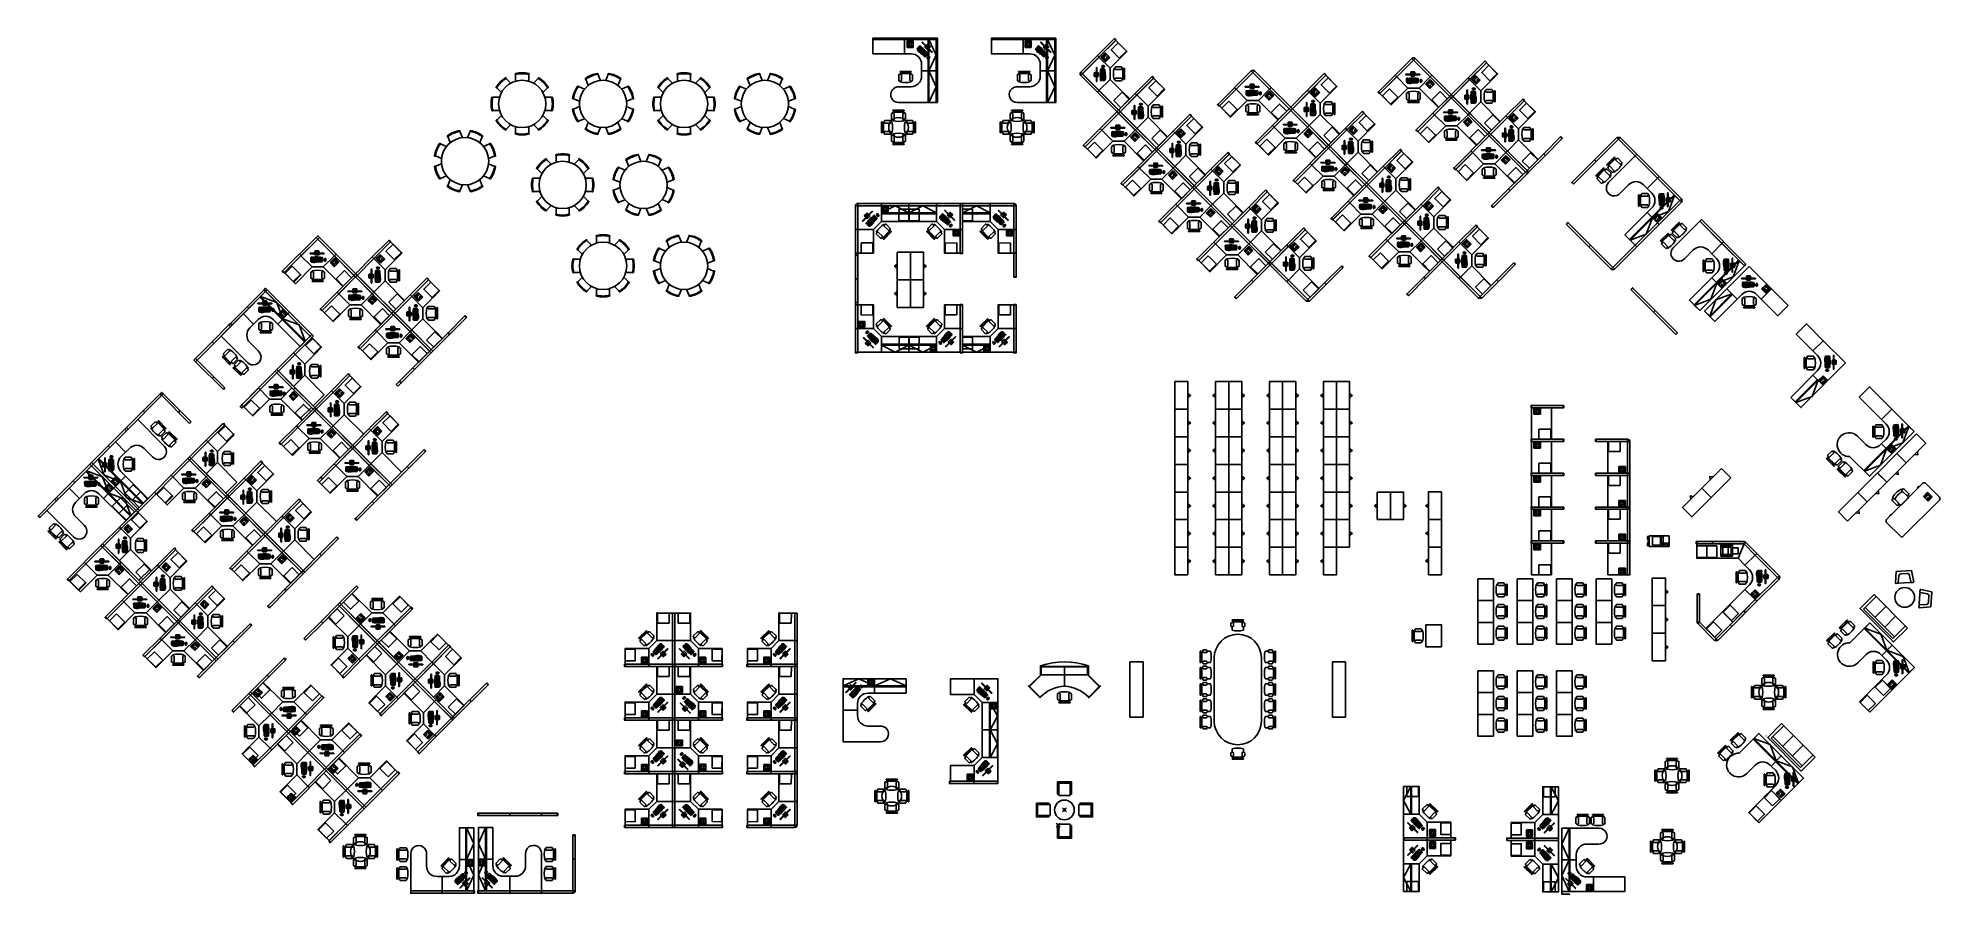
# Model space of a CAD drawing. Header units: inches. Extents: x 134 to 3030, y 225 to 1533.
import ezdxf

# ---------------------------------------------------------------- set-up
doc = ezdxf.new("R2010")
doc.units = ezdxf.units.IN
doc.header["$MEASUREMENT"] = 0
doc.header["$PDMODE"] = 35
doc.header["$PDSIZE"] = 3
doc.layers.get('0').update_dxf_attribs({"lineweight": 0})
for name, color, linetype, lineweight in [('A-FURN-3-WKSF', 200, 'Continuous', 25), ('A-FURN-P-FILE', 5, 'Continuous', 25), ('A-FURN-P-FREE', 200, 'Continuous', 25), ('A-FURN-P-FREE2', 200, 'Continuous', 25), ('A-FURN-P-PEDS', 5, 'Continuous', 25), ('A-FURN-P-PHWL-46', 1, 'Continuous', 25), ('A-FURN-P-PHWL-462', 1, 'Continuous', 25), ('A-FURN-P-SEAT', 4, 'Continuous', 25), ('A-FURN-P-STOR', 7, 'Continuous', 25), ('A-FURN-P-WKSF', 200, 'Continuous', 25), ('COMPUTER-P3', 30, 'Continuous', 25), ('COPIER-XRX', 30, 'Continuous', 25), ('Furniture', 200, 'Continuous', 25), ('TELEPHONE-ST12', 3, 'Continuous', 25)]:
    doc.layers.add(name, color=color, linetype=linetype, lineweight=lineweight)
doc.styles.add('ATTR', font='romans.shx', dxfattribs={"width": 0.8, "height": 2.52})

# ---------------------------------------------------------------- blocks, each defined once
blk = doc.blocks.new('CHAIR 1')
at = {"linetype": 'Continuous'}
for p, q in [((-8.5, 0), (-8.5, -1)), ((-8.5, 0), (8.5, 0)), ((8.5, 0), (8.5, -1)), ((-10.5, -5), (-10.5, -14)), ((-8.5, -3), (-8.5, -4)), ((-8.5, -3), (8.5, -3)), ((-8.5, -15), (-8.5, -16)), ((-6.5, -14), (-6.5, -5)), ((-2, -3), (-2, -1.9355)), ((2, -1.9576), (2, -3)), ((6.5, -5), (6.5, -14)), ((8.5, -3), (8.5, -4)), ((8.5, -15), (8.5, -16)), ((10.5, -14), (10.5, -5))]:
    blk.add_line(p, q, dxfattribs=at)
for centre, radius, start, end in [((-8.5, -6.5), 2.5, 36.8699, 143.1301), ((-8.5, -12.5), 2.5, 216.8699, 323.1301), ((0, 34.625), 36.625, 256.5803, 283.4197), ((0, 19.625), 36.625, 256.5803, 283.4197), ((8.5, -6.5), 2.5, 36.8699, 143.1301), ((8.5, -12.5), 2.5, 216.8699, 323.1301)]:
    blk.add_arc(centre, radius, start, end, dxfattribs=at)
at = {"style": 'ATTR', "width": 0.8, "flags": 9}
blk.add_attdef('ESTCODE', (0, 0), '', height=0.0042, dxfattribs=at)
blk = doc.blocks.new('MONITOR')
at = {"color": 0}
for p, q in [((-269, -94), (-264, -89)), ((-264, -89), (264, -89)), ((-77, -17), (-77, -89)), ((-77, -109), (-77, -143)), ((-40, -70), (-36, -14)), ((-29, -14), (-29, -17)), ((-29, -14), (-29, -17)), ((-25, -60), (-25, -82)), ((-25, -60), (-24, -60)), ((-24, -60), (-24, -89)), ((-24, -63), (24, -63)), ((24, -60), (24, -89)), ((24, -60), (25, -60)), ((25, -60), (25, -82)), ((29, -14), (29, -17)), ((29, -14), (29, -17)), ((40, -70), (36, -14)), ((77, -17), (77, -89)), ((77, -109), (77, -143)), ((269, -94), (264, -89))]:
    blk.add_line(p, q, dxfattribs=at)
for points in [[(-60, 0), (60, 0)], [(-269, -109), (269, -109), (269, -94), (-269, -94), (-269, -109)], [(-60, -160), (60, -160)], [(-36, -14), (36, -14)], [(-29, -17), (29, -17)], [(-29, -17), (29, -17)]]:
    blk.add_lwpolyline(points, dxfattribs=at)
for points in [[(-40, -70, 0.263666), (-37, -80), (-34, -82), (-25, -82)], [(40, -70, -0.263666), (37, -80), (34, -82), (25, -82)]]:
    blk.add_lwpolyline(points, format="xyb", dxfattribs=at)
for centre, radius in [((-61, -4), 1.73), ((-46, -4), 1.73), ((-36, -102), 1.14), ((-32, -4), 1.73), ((-18, -4), 1.73), ((-3, -4), 1.73), ((11, -4), 1.73), ((25, -4), 1.73), ((36, -102), 1.14), ((39, -4), 1.73)]:
    blk.add_circle(centre, radius, dxfattribs=at)
for centre, start, end in [((-60, -17), 90, 180), ((60, -17), 0, 90), ((-60, -143), 180, 270), ((60, -143), 270, 0)]:
    blk.add_arc(centre, 17.2, start, end, dxfattribs=at)
blk = doc.blocks.new('KEYBOARD')
at = {"color": 0}
for points in [[(233, -76), (233, -26, 0.165941), (205, -17, -0.04592), (141, -12, 0.046884), (0, 0, 0.043941), (-135, -14, -0.081459), (-182, -12, 0.073722), (-206, -13, 0.278236), (-218, -23), (-217, -154, 0.414214), (-202, -168), (218, -167, 0.414214), (233, -152)], [(218, -167), (-202, -168, -0.198912), (-213, -164, 0.237087), (-181, -196, 0.110077), (-61, -209, 0.017919), (47, -193, -0.053396), (161, -185, 0.017301), (204, -185, 0.36209), (228, -163, -0.184401), (218, -167)]]:
    blk.add_lwpolyline(points, format="xyb", close=True, dxfattribs=at)
at = {"color": 0, "lineweight": 0}
for points in [[(-201, -38), (-189, -38)], [(-201, -38), (-201, -51)], [(-201, -51), (-189, -51)], [(-200, -70), (-188, -70)], [(-200, -70), (-200, -83)], [(-200, -83), (-188, -83)], [(-200, -87), (-188, -86)], [(-200, -87), (-200, -100)], [(-200, -100), (-188, -99)], [(-200, -104), (-188, -104)], [(-200, -104), (-200, -117)], [(-200, -117), (-188, -117)], [(-200, -122), (-173, -122)], [(-200, -122), (-200, -135)], [(-200, -135), (-173, -135)], [(-200, -139), (-173, -139)], [(-200, -139), (-200, -152)], [(-200, -152), (-173, -152)], [(-189, -38), (-189, -51)], [(-188, -70), (-188, -83)], [(-188, -86), (-188, -99)], [(-188, -104), (-188, -117)], [(-185, -70), (-185, -83)], [(-185, -70), (-173, -70)], [(-185, -83), (-173, -83)], [(-185, -86), (-185, -99)], [(-185, -86), (-173, -86)], [(-185, -99), (-173, -99)], [(-185, -104), (-173, -104)], [(-185, -104), (-185, -117)], [(-185, -117), (-173, -117)], [(-173, -70), (-173, -83)], [(-173, -86), (-173, -99)], [(-173, -104), (-173, -117)], [(-173, -122), (-173, -135)], [(-173, -139), (-173, -152)], [(-171, -38), (-171, -51)], [(-171, -38), (-159, -38)], [(-171, -51), (-159, -51)], [(-170, -70), (-170, -83)], [(-170, -70), (-158, -70)], [(-170, -83), (-158, -83)], [(-170, -86), (-170, -99)], [(-170, -86), (-158, -86)], [(-170, -99), (-158, -99)], [(-170, -104), (-158, -104)], [(-170, -104), (-170, -117)], [(-170, -117), (-158, -117)], [(-170, -122), (-170, -135)], [(-170, -122), (-158, -122)], [(-170, -135), (-158, -135)], [(-170, -139), (-158, -139)], [(-170, -139), (-170, -152)], [(-170, -152), (-158, -152)], [(-159, -38), (-159, -51)], [(-158, -70), (-158, -83)], [(-158, -86), (-158, -99)], [(-158, -104), (-158, -117)], [(-158, -122), (-158, -135)], [(-158, -139), (-158, -152)], [(-156, -38), (-156, -51)], [(-156, -38), (-144, -38)], [(-156, -51), (-144, -51)], [(-156, -70), (-144, -70)], [(-156, -70), (-156, -83)], [(-156, -83), (-144, -83)], [(-156, -86), (-144, -86)], [(-156, -86), (-156, -99)], [(-156, -99), (-144, -99)], [(-156, -104), (-144, -104)], [(-156, -104), (-156, -117)], [(-156, -117), (-144, -117)], [(-156, -122), (-144, -122)], [(-156, -122), (-156, -135)], [(-156, -135), (-144, -135)], [(-156, -139), (-156, -152)], [(-156, -139), (-129, -139)], [(-156, -152), (-129, -152)], [(-144, -38), (-144, -51)], [(-144, -70), (-144, -83)], [(-144, -86), (-144, -99)], [(-144, -104), (-144, -117)], [(-144, -122), (-144, -135)], [(-142, -38), (-130, -38)], [(-142, -38), (-142, -51)], [(-142, -51), (-130, -51)], [(-141, -70), (-141, -83)], [(-141, -70), (-129, -70)], [(-141, -83), (-129, -83)], [(-141, -86), (-141, -99)], [(-141, -86), (-129, -86)], [(-141, -99), (-129, -99)], [(-141, -104), (-129, -104)], [(-141, -104), (-141, -117)], [(-141, -117), (-129, -117)], [(-141, -122), (-129, -122)], [(-141, -122), (-141, -135)], [(-141, -135), (-129, -135)], [(-130, -38), (-130, -51)], [(-129, -70), (-129, -83)], [(-129, -86), (-129, -99)], [(-129, -104), (-129, -117)], [(-129, -122), (-129, -135)], [(-129, -139), (-129, -152)], [(-127, -38), (-127, -51)], [(-127, -38), (-115, -38)], [(-127, -51), (-115, -51)], [(-126, -70), (-126, -83)], [(-126, -70), (-114, -70)], [(-126, -83), (-114, -83)], [(-126, -86), (-126, -99)], [(-126, -86), (-114, -86)], [(-126, -99), (-114, -99)], [(-126, -104), (-114, -104)], [(-126, -104), (-126, -117)], [(-126, -117), (-114, -117)], [(-126, -122), (-126, -135)], [(-126, -122), (-114, -122)], [(-126, -135), (-114, -135)], [(-126, -139), (-11, -138)], [(-126, -139), (-126, -152)], [(-126, -152), (-11, -151)], [(-115, -38), (-115, -51)], [(-114, -70), (-114, -83)], [(-114, -86), (-114, -99)], [(-114, -104), (-114, -117)], [(-114, -122), (-114, -135)], [(-112, -70), (-100, -70)], [(-112, -70), (-112, -83)], [(-112, -83), (-100, -83)], [(-112, -86), (-100, -86)], [(-112, -86), (-112, -99)], [(-112, -99), (-100, -99)], [(-112, -104), (-100, -104)], [(-112, -104), (-112, -117)], [(-112, -117), (-100, -117)], [(-112, -122), (-100, -122)], [(-112, -122), (-112, -135)], [(-112, -135), (-100, -135)], [(-101, -38), (-101, -51)], [(-101, -38), (-89, -38)], [(-101, -51), (-89, -51)], [(-100, -70), (-100, -83)], [(-100, -86), (-100, -99)], [(-100, -104), (-100, -117)], [(-100, -122), (-100, -135)], [(-97, -70), (-97, -83)], [(-97, -70), (-85, -70)], [(-97, -83), (-85, -83)], [(-97, -86), (-97, -99)], [(-97, -86), (-85, -86)], [(-97, -99), (-85, -99)], [(-97, -104), (-85, -103)], [(-97, -104), (-97, -117)], [(-97, -117), (-85, -116)], [(-97, -122), (-85, -121)], [(-97, -122), (-96, -135)], [(-96, -135), (-84, -134)], [(-89, -38), (-89, -51)], [(-86, -38), (-86, -51)], [(-86, -38), (-74, -38)], [(-86, -51), (-74, -51)], [(-85, -70), (-85, -83)], [(-85, -86), (-85, -99)], [(-85, -103), (-85, -116)], [(-85, -121), (-84, -134)], [(-82, -70), (-70, -69)], [(-82, -70), (-82, -83)], [(-82, -83), (-70, -82)], [(-82, -86), (-82, -99)], [(-82, -86), (-70, -86)], [(-82, -99), (-70, -99)], [(-82, -103), (-70, -103)], [(-82, -103), (-81, -116)], [(-81, -116), (-69, -116)], [(-81, -121), (-81, -134)], [(-81, -121), (-69, -121)], [(-81, -134), (-69, -134)], [(-74, -38), (-74, -51)], [(-72, -38), (-60, -38)], [(-72, -38), (-72, -51)], [(-72, -51), (-60, -51)], [(-70, -69), (-70, -82)], [(-70, -86), (-70, -99)], [(-70, -103), (-69, -116)], [(-69, -121), (-69, -134)], [(-68, -69), (-56, -69)], [(-68, -69), (-67, -82)], [(-67, -82), (-55, -82)], [(-67, -86), (-55, -86)], [(-67, -86), (-67, -99)], [(-67, -99), (-55, -99)], [(-67, -103), (-55, -103)], [(-67, -103), (-67, -116)], [(-67, -116), (-55, -116)], [(-67, -121), (-55, -121)], [(-67, -121), (-67, -134)], [(-67, -134), (-55, -134)], [(-60, -38), (-60, -51)], [(-57, -38), (-57, -51)], [(-57, -38), (-45, -38)], [(-57, -51), (-45, -51)], [(-56, -69), (-55, -82)], [(-55, -86), (-55, -99)], [(-55, -103), (-55, -116)], [(-55, -121), (-55, -134)], [(-52, -69), (-52, -82)], [(-52, -69), (-40, -69)], [(-52, -82), (-40, -82)], [(-52, -86), (-52, -99)], [(-52, -86), (-40, -86)], [(-52, -99), (-40, -99)], [(-52, -103), (-40, -103)], [(-52, -103), (-52, -116)], [(-52, -116), (-40, -116)], [(-52, -121), (-40, -121)], [(-52, -121), (-52, -134)], [(-52, -134), (-40, -134)], [(-45, -38), (-45, -51)], [(-40, -69), (-40, -82)], [(-40, -86), (-40, -99)], [(-40, -103), (-40, -116)], [(-40, -121), (-40, -134)], [(-37, -69), (-37, -82)], [(-37, -69), (-25, -69)], [(-37, -82), (-25, -82)], [(-37, -86), (-37, -99)], [(-37, -86), (-25, -86)], [(-37, -99), (-25, -99)], [(-37, -103), (-25, -103)], [(-37, -103), (-37, -116)], [(-37, -116), (-25, -116)], [(-37, -121), (-37, -134)], [(-37, -121), (-25, -121)], [(-37, -134), (-25, -134)], [(-28, -19), (1, -18)], [(-28, -38), (-16, -37)], [(-28, -38), (-28, -51)], [(-28, -51), (-16, -50)], [(-26, -16), (1, -16)], [(-25, -69), (-25, -82)], [(-25, -86), (-25, -99)], [(-25, -103), (-25, -116)], [(-25, -121), (-25, -134)], [(-23, -69), (-11, -69)], [(-23, -69), (-23, -82)], [(-23, -82), (-11, -82)], [(-23, -86), (-11, -86)], [(-23, -86), (-23, -99)], [(-23, -99), (-11, -99)], [(-23, -103), (-11, -103)], [(-23, -103), (-23, -116)], [(-23, -116), (-11, -116)], [(-23, -121), (-11, -121)], [(-23, -121), (-23, -134)], [(-23, -134), (-11, -134)], [(-16, -37), (-16, -50)], [(-13, -37), (-13, -50)], [(-13, -37), (-1, -37)], [(-13, -50), (-1, -50)], [(-11, -69), (-11, -82)], [(-11, -86), (-11, -99)], [(-11, -103), (-11, -116)], [(-11, -121), (-11, -134)], [(-11, -138), (-11, -151)], [(-8, -69), (-8, -82)], [(-8, -69), (4, -69)], [(-8, -82), (4, -82)], [(-8, -86), (-8, -99)], [(-8, -86), (4, -86)], [(-8, -99), (4, -99)], [(-8, -103), (4, -103)], [(-8, -103), (-8, -116)], [(-8, -116), (4, -116)], [(-8, -121), (4, -121)], [(-8, -121), (-8, -134)], [(-8, -134), (4, -134)], [(-7, -138), (20, -138)], [(-7, -138), (-7, -151)], [(-7, -151), (20, -151)], [(-1, -37), (-1, -50)], [(1, -7), (1, -16)], [(1, -18), (1, -25)], [(2, -37), (14, -37)], [(2, -37), (2, -50)], [(2, -50), (14, -50)], [(4, -7), (5, -16)], [(4, -69), (4, -82)], [(4, -86), (4, -99)], [(4, -103), (4, -116)], [(4, -121), (4, -134)], [(5, -16), (30, -16)], [(5, -18), (5, -25)], [(5, -18), (30, -18)], [(7, -69), (7, -82)], [(7, -69), (19, -69)], [(7, -82), (19, -82)], [(7, -86), (7, -99)], [(7, -86), (19, -86)], [(7, -99), (19, -99)], [(7, -103), (19, -103)], [(7, -103), (8, -116)], [(8, -116), (20, -116)], [(8, -121), (8, -134)], [(8, -121), (20, -121)], [(8, -134), (20, -134)], [(14, -37), (14, -50)], [(17, -37), (17, -50)], [(17, -37), (29, -37)], [(17, -50), (29, -50)], [(19, -69), (19, -82)], [(19, -86), (19, -99)], [(19, -103), (20, -116)], [(20, -121), (20, -134)], [(20, -138), (20, -151)], [(23, -69), (35, -69)], [(23, -69), (23, -82)], [(23, -82), (35, -82)], [(23, -86), (35, -86)], [(23, -86), (23, -99)], [(23, -99), (35, -99)], [(23, -103), (35, -103)], [(23, -103), (23, -116)], [(23, -116), (35, -116)], [(23, -121), (65, -121)], [(23, -121), (23, -134)], [(23, -134), (65, -134)], [(23, -138), (35, -138)], [(23, -138), (23, -151)], [(23, -151), (35, -151)], [(29, -37), (29, -50)], [(35, -69), (35, -82)], [(35, -86), (35, -99)], [(35, -103), (35, -116)], [(35, -138), (35, -151)], [(38, -69), (38, -82)], [(38, -69), (65, -69)], [(38, -82), (65, -82)], [(38, -86), (38, -99)], [(38, -86), (50, -86)], [(38, -99), (50, -99)], [(38, -103), (65, -103)], [(38, -103), (38, -116)], [(38, -116), (65, -116)], [(38, -138), (65, -138)], [(38, -138), (38, -151)], [(38, -151), (65, -151)], [(50, -86), (50, -99)], [(53, -86), (53, -99)], [(53, -86), (65, -86)], [(53, -99), (65, -99)], [(65, -69), (65, -82)], [(65, -86), (65, -99)], [(65, -103), (65, -116)], [(65, -121), (65, -134)], [(65, -138), (65, -151)], [(82, -37), (82, -50)], [(82, -37), (94, -37)], [(82, -50), (94, -50)], [(83, -69), (83, -82)], [(83, -69), (95, -69)], [(83, -82), (95, -82)], [(83, -85), (83, -98)], [(83, -85), (95, -85)], [(83, -98), (95, -98)], [(89, -138), (101, -138)], [(89, -138), (89, -151)], [(89, -151), (101, -151)], [(94, -37), (94, -50)], [(95, -69), (95, -82)], [(95, -85), (95, -98)], [(97, -37), (97, -50)], [(97, -37), (109, -37)], [(97, -50), (109, -50)], [(98, -69), (98, -82)], [(98, -69), (110, -69)], [(98, -82), (110, -82)], [(98, -85), (98, -98)], [(98, -85), (110, -85)], [(98, -98), (110, -98)], [(101, -138), (101, -151)], [(104, -121), (104, -134)], [(104, -121), (116, -121)], [(104, -134), (116, -134)], [(104, -138), (116, -138)], [(104, -138), (104, -151)], [(104, -151), (116, -151)], [(109, -37), (109, -50)], [(110, -69), (110, -82)], [(110, -85), (110, -98)], [(111, -37), (123, -37)], [(111, -37), (111, -50)], [(111, -50), (123, -50)], [(112, -69), (124, -69)], [(112, -69), (112, -82)], [(112, -82), (124, -82)], [(112, -85), (124, -85)], [(112, -85), (112, -98)], [(112, -98), (124, -98)], [(116, -121), (116, -134)], [(116, -138), (116, -151)], [(119, -138), (131, -138)], [(119, -138), (119, -151)], [(119, -151), (131, -151)], [(123, -37), (123, -50)], [(124, -69), (124, -82)], [(124, -85), (124, -98)], [(126, -37), (126, -50)], [(126, -37), (138, -37)], [(126, -50), (138, -50)], [(127, -69), (127, -82)], [(127, -69), (139, -69)], [(127, -82), (139, -82)], [(127, -85), (128, -98)], [(127, -85), (139, -85)], [(128, -98), (140, -98)], [(131, -138), (131, -151)], [(138, -37), (138, -50)], [(139, -69), (139, -82)], [(139, -85), (140, -98)], [(156, -35), (156, -48)], [(156, -35), (168, -35)], [(156, -48), (168, -48)], [(157, -69), (157, -82)], [(157, -69), (169, -69)], [(157, -82), (169, -82)], [(157, -85), (157, -98)], [(157, -85), (169, -85)], [(157, -98), (169, -98)], [(157, -103), (169, -103)], [(157, -103), (157, -116)], [(157, -116), (169, -116)], [(157, -121), (157, -134)], [(157, -121), (169, -121)], [(157, -134), (169, -134)], [(157, -138), (169, -138)], [(157, -138), (157, -151)], [(157, -151), (169, -151)], [(168, -35), (168, -48)], [(169, -69), (169, -82)], [(169, -85), (169, -98)], [(169, -103), (169, -116)], [(169, -121), (169, -134)], [(169, -138), (169, -151)], [(172, -69), (184, -69)], [(172, -69), (172, -82)], [(172, -82), (184, -82)], [(172, -85), (184, -85)], [(172, -85), (172, -98)], [(172, -98), (184, -98)], [(172, -103), (184, -102)], [(172, -103), (172, -116)], [(172, -116), (184, -115)], [(172, -121), (184, -120)], [(172, -121), (172, -134)], [(172, -134), (184, -133)], [(172, -138), (184, -138)], [(172, -138), (172, -151)], [(172, -151), (184, -151)], [(176, -34), (176, -47)], [(176, -34), (188, -34)], [(176, -47), (188, -47)], [(184, -69), (184, -82)], [(184, -85), (184, -98)], [(184, -102), (184, -115)], [(184, -120), (184, -133)], [(184, -138), (184, -151)], [(187, -69), (199, -68)], [(187, -69), (187, -82)], [(187, -82), (199, -81)], [(187, -85), (187, -98)], [(187, -85), (199, -85)], [(187, -98), (199, -98)], [(187, -102), (199, -102)], [(187, -102), (187, -115)], [(187, -115), (199, -115)], [(187, -120), (199, -120)], [(187, -120), (187, -133)], [(187, -133), (199, -133)], [(187, -138), (199, -138)], [(187, -138), (187, -151)], [(187, -151), (199, -151)], [(188, -34), (188, -47)], [(197, -34), (197, -47)], [(197, -34), (209, -34)], [(197, -47), (209, -47)], [(199, -68), (199, -81)], [(199, -85), (199, -98)], [(199, -102), (199, -115)], [(199, -120), (199, -133)], [(199, -138), (199, -151)], [(202, -68), (202, -81)], [(202, -68), (214, -68)], [(202, -81), (214, -81)], [(202, -85), (202, -98)], [(202, -85), (214, -85)], [(202, -98), (214, -98)], [(202, -102), (214, -102)], [(202, -102), (202, -115)], [(202, -115), (214, -115)], [(202, -120), (202, -133)], [(202, -120), (214, -120)], [(202, -133), (214, -133)], [(202, -138), (214, -138)], [(202, -138), (202, -151)], [(202, -151), (214, -151)], [(209, -34), (209, -47)], [(214, -68), (214, -81)], [(214, -85), (214, -98)], [(214, -102), (214, -115)], [(214, -120), (214, -133)], [(214, -138), (214, -151)]]:
    blk.add_lwpolyline(points, dxfattribs=at)
for points in [[(1, -25, -0.037715), (-22, -24, -0.328345), (-28, -19)], [(-26, -16, -0.157731), (-22, -12, -0.08747), (1, -7, -0.08747)], [(4, -7, -0.086643), (27, -12, -0.237073), (30, -16)], [(30, -18, -0.11266), (29, -21, -0.188542), (24, -24, -0.031584), (5, -25, -0.031584)]]:
    blk.add_lwpolyline(points, format="xyb", dxfattribs=at)
for centre in [(-74, -18), (-64, -18), (-55, -18), (-46, -18), (-36, -18), (38, -18), (48, -18), (57, -18), (67, -18), (76, -18)]:
    blk.add_circle(centre, 3.55, dxfattribs=at)
blk = doc.blocks.new('COMPUTER 1')
for points in [[(19, -12.1, 0.241004), (17.9, -12.5, 0.217003), (17.8, -15.7, 0.752527), (19.7, -15.8, 0.115399), (20.2, -13.6, 0.099122), (19.9, -12.6, 0.240483), (19, -12.1)], [(18.5, -12.2, 0.055019), (18.3, -12.8, 0.050601), (18.3, -13.5, -0.084687), (18.3, -13.9, -0.175899), (17.8, -14.6, -0.569307), (17.6, -14.5, -0.064428), (17.6, -13.6, -0.081238), (17.9, -12.5, -0.150456), (18.5, -12.2)], [(19.3, -12.2, -0.141108), (19.4, -13.5, 0.211379), (19.5, -13.9, 0.412702), (18.3, -13.9, 0.176997), (18.4, -13.5, -0.141094), (18.6, -12.1, -0.080592), (19, -12.1, -0.075205), (19.3, -12.2)], [(18.8, -13.1), (18.8, -12.6, -0.837339), (19, -12.6), (19, -13.2, -1), (18.8, -13.2)], [(19.4, -12.2, -0.071754), (19.5, -13.1, -0.043169), (19.5, -13.6, 0.269309), (19.9, -14.7, 0.36617), (20.1, -14.7, 0.160325), (19.9, -12.6, 0.150096), (19.4, -12.2)]]:
    blk.add_lwpolyline(points, format="xyb", close=True)
at = {"xscale": 0.03937, "yscale": 0.03937, "zscale": 0.03937}
for name, p in [('MONITOR', (6.4, -0.5)), ('KEYBOARD', (5.7, -9.8))]:
    blk.add_blockref(name, p, dxfattribs=at)
blk = doc.blocks.new("20'' Dia Table")
at = {"linetype": 'Continuous'}
blk.add_circle((0, 0), 10, dxfattribs=at)
at = {"style": 'ATTR', "width": 0.8, "flags": 9}
blk.add_attdef('ESTCODE', (0, 0), '', height=0.00199, dxfattribs=at)
blk = doc.blocks.new('PHONE')
for p, q in [((-4.5, 0), (4.5, 0)), ((-4.5, -10), (-4.5, 0)), ((4.5, 0), (4.5, -10)), ((4.5, -10), (-4.5, -10)), ((-1, -0.5), (-4, -0.5)), ((-4, -0.5), (-4, -3)), ((-4, -3), (-3.25, -3)), ((-3.75, -0.5), (-3.75, -2.75)), ((-3.75, -2.75), (-3.25, -2.75)), ((-3.75, -9.5), (-3.75, -7.25)), ((-3.75, -7.25), (-3.25, -7.25)), ((-1.25, -9.5), (-3.75, -9.5)), ((-3.25, -1), (-1.75, -1)), ((-3.25, -1), (-3.25, -9)), ((-3.25, -9), (-1.75, -9)), ((-1.75, -9), (-1.75, -1)), ((-1.75, -2.75), (-1.25, -2.75)), ((-1.75, -3), (-1, -3)), ((-1.75, -7.25), (-1.25, -7.25)), ((-1.25, -2.75), (-1.25, -0.5)), ((-1.25, -7.25), (-1.25, -9.5)), ((-1, -3), (-1, -0.5)), ((-0.5, -1.5), (-0.5, -3.5)), ((4, -1.5), (-0.5, -1.5)), ((-0.5, -2.5), (4, -2.5)), ((-0.5, -3.5), (4, -3.5)), ((0.75, -6), (0.75, -9)), ((2.75, -6), (0.75, -6)), ((0.75, -9), (2.75, -9)), ((2.75, -9), (2.75, -6)), ((4, -3.5), (4, -1.5))]:
    blk.add_line(p, q)
at = {"style": 'ATTR', "width": 0.8, "flags": 9}
blk.add_attdef('ESTCODE', (0, 0), '', height=0.0000256, dxfattribs=at)
blk = doc.blocks.new('DESK 2')
at = {"linetype": 'Continuous'}
for p, q in [((-39, 0), (39, 0)), ((-42, -33.00001), (-42, -3)), ((42, -3), (42, -33.00001)), ((39, -36.00001), (-39, -36.00001)), ((-32, -36.00001), (-32, -37.00001)), ((-32, -37.00001), (-28, -37.00001)), ((-28, -37.00001), (-28, -36.00001)), ((28, -37.00001), (28, -36.00001)), ((32, -37.00001), (28, -37.00001)), ((32, -36.00001), (32, -37.00001))]:
    blk.add_line(p, q, dxfattribs=at)
for centre, start, end in [((-38.5, -3.5), 98.1301, 171.8699), ((38.5, -3.5), 8.130102, 81.8699), ((-38.5, -32.50001), 188.1301, 261.8699), ((38.5, -32.50001), 278.1301, 351.8699)]:
    blk.add_arc(centre, 3.53553, start, end, dxfattribs=at)
at = {"style": 'ATTR', "width": 0.8, "flags": 9}
blk.add_attdef('ESTCODE', (0, 0), '', height=0.0168, dxfattribs=at)
blk = doc.blocks.new('SOFA6')
at = {"linetype": 'Continuous'}
for p, q in [((-31.5, -3), (31.5, -3)), ((-31.5, -30), (-31.5, -3)), ((-31.5, -6.5), (31.5, -6.5)), ((-10.5, -30), (-10.5, -6.5)), ((10.5, -30), (10.5, -6.5)), ((31.5, -3), (31.5, -30))]:
    blk.add_line(p, q, dxfattribs=at)
blk.add_lwpolyline([(-36, -30), (-36, 0), (36, 0), (36, -30)], close=True, dxfattribs=at)
blk = doc.blocks.new('Conference Seat')
for p, q in [((-11.5, 0), (-14, -17)), ((-11.5, 0), (11.5, 0)), ((11.5, 0), (14, -17)), ((-13, -18), (-10.5, -18)), ((-9.5, -17), (-8.02878, -6.99577)), ((-8.5, -18), (8.5, -18)), ((-5, -4), (5, -4)), ((9.5, -17), (8.0288, -6.99577)), ((13, -18), (10.5, -18))]:
    blk.add_line(p, q)
for centre, radius, start, end in [((-13, -17), 1, 180, 270), ((-10.5, -17), 1, 270, 0), ((-8.5, -17), 1, 180, 270), ((-5, -7), 3, 90, 180), ((5, -7), 3, 0, 90), ((8.5, -17), 1, 270, 0), ((10.5, -17), 1, 180, 270), ((13, -17), 1, 270, 0)]:
    blk.add_arc(centre, radius, start, end)
at = {"style": 'ATTR', "width": 0.8, "flags": 9}
blk.add_attdef('ESTCODE', (0, 0), '', height=0.00199, dxfattribs=at)
blk = doc.blocks.new('COPIER 1')
for p, q in [((30, 0), (0, 0)), ((0, 0), (0, -16)), ((30, -16), (30, 0)), ((-2, -1), (-3, -1)), ((-3, -1), (-3, -5)), ((-3, -5), (-2, -6)), ((-3, -11), (-2, -10)), ((-3, -15), (-3, -11)), ((-2, -15), (-3, -15)), ((0, -3), (-2, -1)), ((-2, -10), (-2, -6)), ((0, -13), (-2, -15)), ((0, -16), (30, -16)), ((17, -1), (5, -1)), ((5, -1), (5, -14)), ((5, -14), (17, -14)), ((9, -14), (9, -15)), ((9, -15), (13, -15)), ((13, -15), (13, -14)), ((17, -14), (17, -1)), ((21, -1), (18, -1)), ((18, -1), (18, -10)), ((18, -10), (21, -10)), ((18, -11), (29, -11)), ((18, -14), (18, -11)), ((19, -12), (19, -14)), ((24, -12), (19, -12)), ((24, -13), (19, -13)), ((19, -14), (24, -14)), ((20, -12), (20, -14)), ((21, -10), (21, -1)), ((21, -14), (21, -12)), ((22, -12), (22, -14)), ((23, -14), (23, -12)), ((24, -14), (24, -12)), ((26, -12), (26, -14)), ((28, -12), (26, -12)), ((26, -14), (28, -14)), ((28, -14), (28, -12)), ((29, -11), (29, -14))]:
    blk.add_line(p, q)
at = {"style": 'ATTR', "width": 0.8, "flags": 9}
blk.add_attdef('ESTCODE', (0, 0), '', height=0.000066, dxfattribs=at)
blk = doc.blocks.new('TABLE Round-8 Chairs')
at = {"linetype": 'Continuous'}
for p, q in [((-17.4, 31.5), (-24.5, 38.6)), ((-10, 44.6), (-10, 34.6)), ((10, 34.6), (10, 44.6)), ((24.5, 38.6), (17.4, 31.5)), ((-34.6, 10), (-44.6, 10)), ((-38.6, 24.5), (-31.5, 17.4)), ((31.5, 17.4), (38.6, 24.5)), ((44.6, 10), (34.6, 10)), ((-44.6, -10), (-34.6, -10)), ((-31.5, -17.4), (-38.6, -24.5)), ((38.6, -24.5), (31.5, -17.4)), ((34.6, -10), (44.6, -10)), ((-24.5, -38.6), (-17.4, -31.5)), ((-10, -34.6), (-10, -44.6)), ((10, -44.6), (10, -34.6)), ((17.4, -31.5), (24.5, -38.6))]:
    blk.add_line(p, q, dxfattribs=at)
blk.add_circle((0, 0), 36, dxfattribs=at)
for centre, radius, start, end in [((-4.2, 4.2), 41.3, 120.978, 149.022), ((-3.3, 3.3), 41.3, 120.978, 149.022), ((-25.1, 39), 0.753, 36.338, 117.1995), ((-25, 39), 0.652, 326.95, 39.6881), ((-9.8, 45.3), 0.753, 107.8005, 188.662), ((-9.9, 45.3), 0.652, 185.3119, 258.05), ((0, 6), 41.3, 75.978, 104.022), ((0, 4.6), 41.3, 75.978, 104.022), ((9.8, 45.3), 0.753, 351.338, 72.1995), ((9.9, 45.3), 0.652, 281.95, 354.6881), ((25, 39), 0.652, 140.3119, 213.05), ((25.1, 39), 0.753, 62.8005, 143.662), ((3.3, 3.3), 41.3, 30.978, 59.022), ((4.2, 4.2), 41.3, 30.978, 59.022), ((-6, 0), 41.3, 165.978, 194.022), ((-45.3, 9.8), 0.753, 81.338, 162.1995), ((-4.6, 0), 41.3, 165.978, 194.022), ((-45.3, 9.9), 0.652, 11.95, 84.6881), ((-39, 25.1), 0.753, 152.8005, 233.662), ((-39, 25), 0.652, 230.3119, 303.05), ((39, 25), 0.652, 236.95, 309.6881), ((39, 25.1), 0.753, 306.338, 27.1995), ((45.3, 9.9), 0.652, 95.3119, 168.05), ((4.6, 0), 41.3, 345.978, 14.022), ((45.3, 9.8), 0.753, 17.8005, 98.662), ((6, 0), 41.3, 345.978, 14.022), ((-45.3, -9.8), 0.753, 197.8005, 278.662), ((-45.3, -9.9), 0.652, 275.3119, 348.05), ((-39, -25.1), 0.753, 126.338, 207.1995), ((-4.2, -4.2), 41.3, 210.978, 239.022), ((-39, -25), 0.652, 56.95, 129.6881), ((-3.3, -3.3), 41.3, 210.978, 239.022), ((3.3, -3.3), 41.3, 300.978, 329.022), ((4.2, -4.2), 41.3, 300.978, 329.022), ((39, -25), 0.652, 50.3119, 123.05), ((39, -25.1), 0.753, 332.8005, 53.662), ((45.3, -9.9), 0.652, 191.95, 264.6881), ((45.3, -9.8), 0.753, 261.338, 342.1995), ((-25.1, -39), 0.753, 242.8005, 323.662), ((-25, -39), 0.652, 320.3119, 33.05), ((-9.9, -45.3), 0.652, 101.95, 174.6881), ((-9.8, -45.3), 0.753, 171.338, 252.1995), ((0, -4.6), 41.3, 255.978, 284.022), ((0, -6), 41.3, 255.978, 284.022), ((9.9, -45.3), 0.652, 5.3119, 78.05), ((9.8, -45.3), 0.753, 287.8005, 8.662), ((25, -39), 0.652, 146.95, 219.6881), ((25.1, -39), 0.753, 216.338, 297.1995)]:
    blk.add_arc(centre, radius, start, end, dxfattribs=at)
blk = doc.blocks.new('FILE 1')
at = {"layer": 'A-FURN-P-PEDS'}
blk.add_lwpolyline([(-13.3, 13.3), (-24.1, 2.6), (-11.5, -10.1), (-0.7, 0.7)], close=True, dxfattribs=at)
at = {"layer": 'A-FURN-P-PEDS', "linetype": 'Continuous'}
blk.add_lwpolyline([(-0.7, 0.7), (-11.5, -10.1), (-10.8, -10.8), (0, 0)], close=True, dxfattribs=at)
blk = doc.blocks.new('FILECAB 42')
at = {"layer": 'A-FURN-P-FILE'}
blk.add_lwpolyline([(42, 20), (42, 0), (0, 0), (0, 20)], close=True, dxfattribs=at)
blk.add_lwpolyline([(24, 20), (21, 24), (18, 20)], dxfattribs=at)
blk = doc.blocks.new('CHAIR 2')
at = {"linetype": 'Continuous'}
for p, q in [((-8.5, 0), (-8.5, -1)), ((-8.5, 0), (8.5, 0)), ((8.5, 0), (8.5, -1)), ((-10.5, -5), (-10.5, -10)), ((-8.5, -3), (-8.5, -4)), ((-8.5, -3), (8.5, -3)), ((-8.5, -11), (-8.5, -16)), ((-6.5, -10), (-6.5, -5)), ((-2, -3), (-2, -1.9355)), ((2, -1.9576), (2, -3)), ((6.5, -5), (6.5, -10)), ((8.5, -3), (8.5, -4)), ((8.5, -11), (8.5, -16)), ((10.5, -10), (10.5, -5))]:
    blk.add_line(p, q, dxfattribs=at)
for centre, radius, start, end in [((-8.5, -6.5), 2.5, 36.8699, 143.1301), ((-8.5, -8.5), 2.5, 216.8699, 323.1301), ((0, 34.625), 36.625, 256.5803, 283.4197), ((0, 19.625), 36.625, 256.5803, 283.4197), ((8.5, -6.5), 2.5, 36.8699, 143.1301), ((8.5, -8.5), 2.5, 216.8699, 323.1301)]:
    blk.add_arc(centre, radius, start, end, dxfattribs=at)
at = {"style": 'ATTR', "width": 0.8, "flags": 9}
blk.add_attdef('ESTCODE', (0, 0), '', height=0.0042, dxfattribs=at)
blk = doc.blocks.new('DESK 1')
at = {"layer": 'Furniture'}
blk.add_lwpolyline([(36, -24), (36, 0), (0, 0), (0, -36), (24, -36), (36, -24)], dxfattribs=at)
for points in [[(36, 0), (36, -24), (72, -24), (72, 0)], [(24, -78), (24, -36), (0, -36), (0, -78)]]:
    blk.add_lwpolyline(points, close=True, dxfattribs=at)
blk = doc.blocks.new('TELEPHONE')
for p, q in [((-4.5, 0), (4.5, 0)), ((-4.5, -10), (-4.5, 0)), ((4.5, 0), (4.5, -10)), ((4.5, -10), (-4.5, -10)), ((-4, -0.5), (-4, -3)), ((-4, -3), (-3.25, -3)), ((-1.25, -0.5), (-3.75, -0.5)), ((-3.75, -0.5), (-3.75, -2.75)), ((-3.75, -2.75), (-3.25, -2.75)), ((-3.75, -9.5), (-3.75, -7.25)), ((-3.75, -7.25), (-3.25, -7.25)), ((-1.25, -9.5), (-3.75, -9.5)), ((-3.25, -1), (-1.75, -1)), ((-3.25, -1), (-3.25, -9)), ((-3.25, -9), (-1.75, -9)), ((-1.75, -9), (-1.75, -1)), ((-1.75, -2.75), (-1.25, -2.75)), ((-1.75, -3), (-1, -3)), ((-1.75, -7.25), (-1.25, -7.25)), ((-1.25, -2.75), (-1.25, -0.5)), ((-1.25, -7.25), (-1.25, -9.5)), ((-1, -3), (-1, -0.5)), ((-0.5, -1.5), (-0.5, -3.5)), ((4, -1.5), (-0.5, -1.5)), ((-0.5, -2.5), (4, -2.5)), ((-0.5, -3.5), (4, -3.5)), ((0.75, -6), (0.75, -9)), ((2.75, -6), (0.75, -6)), ((0.75, -9), (2.75, -9)), ((2.75, -9), (2.75, -6)), ((4, -3.5), (4, -1.5))]:
    blk.add_line(p, q)
at = {"style": 'ATTR', "width": 0.8, "flags": 9}
blk.add_attdef('ESTCODE', (0, 0), '', height=0.0000256, dxfattribs=at)
blk = doc.blocks.new('PRINTER 1')
for p, q in [((3, 13.5), (0, 13.5)), ((0, 2.5), (3, 2.5)), ((16, 13.5), (3, 13.5)), ((3, 2.5), (3, 13.5)), ((3, 2.5), (16, 2.5)), ((16, 2.5), (16, 13.5)), ((18, 12.675), (26.29999, 12.675)), ((18, 3.325), (26.29999, 3.325)), ((26.29999, 3.325), (26.29999, 12.675))]:
    blk.add_line(p, q)
for points in [[(0, 0), (0, 16), (18, 16), (18, 0)], [(4.5, 0.5), (4.5, 2.25), (17.5, 2.25), (17.5, 0.5)]]:
    blk.add_lwpolyline(points, close=True)
at = {"style": 'ATTR', "width": 0.8, "flags": 9}
blk.add_attdef('ESTCODE', (0, 0), '', height=0.00526, dxfattribs=at)
blk = doc.blocks.new('http...pointasearch.autodesk.com.GeneralSymbolsCatalog.idropxml.DESK_CHAIR.xml.DESK_CHAIR')
at = {"color": 0, "linetype": 'Continuous'}
for p, q in [((-8.5, 0), (-8.5, -1)), ((-8.5, 0), (8.5, 0)), ((8.5, 0), (8.5, -1)), ((-10.5, -5), (-10.5, -14)), ((-8.5, -3), (-8.5, -4)), ((-8.5, -3), (8.5, -3)), ((-8.5, -15), (-8.5, -16)), ((-6.5, -14), (-6.5, -5)), ((-2, -3), (-2, -1.9355)), ((2, -1.9576), (2, -3)), ((6.5, -5), (6.5, -14)), ((8.5, -3), (8.5, -4)), ((8.5, -15), (8.5, -16)), ((10.5, -14), (10.5, -5))]:
    blk.add_line(p, q, dxfattribs=at)
for centre, radius, start, end in [((-8.5, -6.5), 2.5, 36.8699, 143.1301), ((-8.5, -12.5), 2.5, 216.8699, 323.1301), ((0, 34.625), 36.625, 256.5803, 283.4197), ((0, 19.625), 36.625, 256.5803, 283.4197), ((8.5, -6.5), 2.5, 36.8699, 143.1301), ((8.5, -12.5), 2.5, 216.8699, 323.1301)]:
    blk.add_arc(centre, radius, start, end, dxfattribs=at)
at = {"color": 0, "style": 'ATTR', "width": 0.8, "flags": 9}
blk.add_attdef('ESTCODE', (0, 0), '', height=0.0042, dxfattribs=at)
blk = doc.blocks.new('TABLE CHAIR-Single')
at = {"layer": 'A-FURN-P-WKSF'}
blk.add_lwpolyline([(33, 23.9), (33, 0), (0, 0), (0, 23.9)], close=True, dxfattribs=at)
at = {"layer": 'A-FURN-P-SEAT', "rotation": 180.0000000000002}
blk.add_blockref('http...pointasearch.autodesk.com.GeneralSymbolsCatalog.idropxml.DESK_CHAIR.xml.DESK_CHAIR', (16.5, -21), dxfattribs=at)

msp = doc.modelspace()

# ---------------------------------------------------------------- linework, layer by layer
at = {"layer": 'A-FURN-3-WKSF'}
msp.add_lwpolyline([(1995.4, 590, 1), (1923.4, 590), (1923.4, 494, 1), (1995.4, 494)], format="xyb", close=True, dxfattribs=at)
at = {"layer": 'A-FURN-P-FILE'}
for points in [[(1815.3, 584), (1795.3, 584), (1795.3, 500), (1815.3, 500)], [(2123.4, 584), (2103.4, 584), (2103.4, 500), (2123.4, 500)]]:
    msp.add_lwpolyline(points, close=True, dxfattribs=at)
at = {"layer": 'A-FURN-P-FREE'}
msp.add_circle((1695.6, 358.8), 15, dxfattribs=at)
for p in [(1695.6, 358.8), (1686.1, 335.6, 0)]:
    msp.add_point(p, dxfattribs=at)
at = {"layer": 'A-FURN-P-FREE2'}
msp.add_circle((1695.6, 358.8), 15, dxfattribs=at)
for p in [(1695.6, 358.8), (1686.1, 335.6, 0)]:
    msp.add_point(p, dxfattribs=at)
at = {"layer": 'A-FURN-P-PEDS', "elevation": 0}
for points in [[(2688.4, 760.4), (2657.9, 760.4), (2657.9, 742.5), (2688.4, 742.5)], [(2673.2, 760.4), (2673.2, 742.5)], [(2688.4, 742.5), (2688.4, 760.4)]]:
    msp.add_lwpolyline(points, dxfattribs=at)
at = {"layer": 'A-FURN-P-PEDS', "linetype": 'Continuous', "elevation": 0}
for points in [[(2688.4, 742.5), (2657.9, 742.5), (2657.9, 741.5), (2688.4, 741.5)], [(2673.2, 742.5), (2673.2, 741.5)], [(2688.4, 741.5), (2688.4, 742.5)]]:
    msp.add_lwpolyline(points, dxfattribs=at)
at = {"layer": 'A-FURN-P-PHWL-46'}
for p, q in [((1502.2, 1434.7, 0), (1502.2, 1532.7, 0)), ((1682.7, 1434.7, 0), (1682.7, 1532.7, 0)), ((1982.3, 1480.4, 0), (1931.4, 1429.4, 0)), ((2226.7, 1499.2, 0), (2175.8, 1448.3, 0)), ((2338.3, 1495.6, 0), (2258.8, 1416.1, 0)), ((2094, 1476.7, 0), (2014.5, 1397.3, 0)), ((1777.9, 1418.2, 0), (1727, 1367.3, 0)), ((1838, 1363, 0), (1810.1, 1335.1, 0)), ((2097.6, 1365.1, 0), (2046.7, 1314.2, 0)), ((2341.9, 1384, 0), (2291, 1333, 0)), ((2536.2, 1381.4, 0), (2468.3, 1313.6, 0)), ((1895.6, 1305.4, 0), (1867.7, 1277.5, 0)), ((2157.7, 1309.9, 0), (2129.8, 1282, 0)), ((1537, 1281.3, 0), (1381, 1281.3, 0)), ((1381, 1281.3, 0), (1381, 1205.8, 0)), ((1537, 1281.3, 0), (1537, 1204.9, 0)), ((1618.5, 1281.3, 0), (1618.5, 1168.9, 0)), ((2632, 1285.6, 0), (2530.2, 1183.8, 0)), ((1953.2, 1247.8, 0), (1925.3, 1219.8, 0)), ((2215.3, 1252.3, 0), (2187.4, 1224.4, 0)), ((2527.7, 1181.3, 0), (2459.2, 1249.8, 0)), ((559.1, 1227), (508.2, 1176.1)), ((1381, 1202.3, 0), (1381, 1130.3, 0)), ((2010.9, 1190.1, 0), (1982.9, 1162.2, 0)), ((2273, 1194.7, 0), (2245, 1166.8, 0)), ((616.7, 1169.4), (565.8, 1118.4)), ((482.4, 1149.8, 0), (429, 1096.4, 0)), ((550.3, 1081.9, 0), (482.4, 1149.8, 0)), ((2626, 1082, 0), (2557.5, 1150.5, 0)), ((676.8, 1114.2), (648.9, 1086.3)), ((496.9, 1023.5, 0), (446, 972.6, 0)), ((364, 946.5, 0), (319.1, 991.4, 0)), ((557, 968.4, 0), (529, 940.4, 0)), ((614.6, 910.7, 0), (586.7, 882.8, 0)), ((2552.7, 922.5), (2503.8, 922.5)), ((217.3, 884.7, 0), (163.9, 831.3, 0)), ((364, 890.7, 0), (287.7, 814.3, 0)), ((2556.2, 871), (2503.8, 871)), ((424.1, 835.5, 0), (396.2, 807.6, 0)), ((2556.2, 819.5), (2503.8, 819.5)), ((231.8, 758.5, 0), (180.9, 707.5, 0)), ((481.8, 777.9, 0), (453.8, 750, 0)), ((2556.2, 768), (2503.8, 768)), ((291.9, 703.3, 0), (264, 675.4, 0)), ((620.7, 697.2, 0), (592.1, 668.6, 0)), ((2662, 687.5, 0), (2662, 644.6, 0)), ((349.5, 645.7, 0), (321.6, 617.7, 0)), ((564.2, 645.6, 0), (538.1, 619.5, 0)), ((677.7, 638.9, 0), (649.8, 611, 0)), ((621.8, 588, 0), (595.7, 561.9, 0)), ((735.3, 581.3, 0), (707.4, 553.3, 0)), ((1175.3, 580.3), (1026.1, 580.3)), ((1288.6, 580.3), (1212.2, 580.3)), ((484.8, 561.3, 0), (456.9, 533.4, 0)), ((679.4, 530.4, 0), (653.4, 504.3, 0)), ((818.4, 549.1, 0), (767.5, 498.2, 0)), ((542.4, 503.7, 0), (514.5, 475.7, 0)), ((1175.3, 498.8), (1026.1, 498.8)), ((1288.6, 498.8), (1212.2, 498.8)), ((737.1, 472.7, 0), (711, 446.7, 0)), ((486.6, 452.8, 0), (460.5, 426.7, 0)), ((600.1, 446, 0), (572.1, 418.1, 0)), ((1175.3, 417.3), (1026.1, 417.3)), ((1288.6, 417.3), (1212.2, 417.3)), ((544.2, 395.1, 0), (518.1, 369.1, 0)), ((1594.4, 402.4), (1520.6, 402.4)), ((601.8, 337.5, 0), (575.8, 311.4, 0)), ((1175.3, 335.8), (1026.1, 335.8)), ((1288.6, 335.8), (1212.2, 335.8))]:
    msp.add_line(p, q, dxfattribs=at)
at = {"layer": 'A-FURN-P-PHWL-46', "elevation": 0}
for points in [[(1502.2, 1532.7), (1404.2, 1532.7), (1404.2, 1530.7), (1502.2, 1530.7)], [(1452.2, 1532.7), (1452.2, 1530.7)], [(1500.2, 1532.7), (1500.2, 1434.7), (1502.2, 1434.7)], [(1682.7, 1532.7), (1584.7, 1532.7), (1584.7, 1530.7), (1682.7, 1530.7)], [(1632.7, 1532.7), (1632.7, 1530.7)], [(1680.7, 1532.7), (1680.7, 1434.7), (1682.7, 1434.7)], [(1771.8, 1532.3), (1720.3, 1480.8), (2068.5, 1132.5)], [(1745.7, 1506.2), (1748.2, 1503.7)], [(1771.2, 1531.7), (1773.6, 1529.2)], [(1774.3, 1529.8), (1771.8, 1532.3)], [(1502.2, 1482.7), (1500.2, 1482.7)], [(1682.7, 1482.7), (1680.7, 1482.7)], [(1931.4, 1429.4), (1929, 1431.9), (1979.9, 1482.8)], [(2330.6, 1137.1), (1984.8, 1482.8), (1982.3, 1480.4)], [(2012, 1399.7), (2091.5, 1479.2)], [(2090.9, 1478.6), (2093.4, 1476.1)], [(2094, 1476.7), (2091.5, 1479.2)], [(2175.8, 1448.3), (2173.3, 1450.8), (2224.2, 1501.7)], [(2402, 1328.8), (2229.1, 1501.7), (2226.7, 1499.2)], [(2256.4, 1418.6), (2335.8, 1498.1)], [(2335.2, 1497.4), (2337.7, 1495)], [(2338.3, 1495.6), (2335.8, 1498.1)], [(1720.3, 1475.8), (2063.6, 1132.5)], [(1748.2, 1452.8), (1745.7, 1450.3)], [(1803.3, 1448.6), (1777.9, 1423.1)], [(1829.4, 1474.7), (1803.3, 1448.6), (1805.8, 1446.1), (1831.9, 1472.2)], [(1828.8, 1474), (1831.3, 1471.6)], [(1831.9, 1472.2), (1829.4, 1474.7)], [(1954.4, 1457.4), (1956.9, 1454.9)], [(2010.3, 1457.4), (2007.8, 1454.9)], [(2065.4, 1453.1), (2067.9, 1450.7)], [(2198.7, 1476.2), (2201.2, 1473.8)], [(2254.6, 1476.2), (2252.1, 1473.8)], [(2309.8, 1472), (2312.2, 1469.5)], [(1727, 1367.3), (1724.5, 1369.7), (1775.4, 1420.7)], [(1775.4, 1420.7), (1777.9, 1423.1)], [(1780.4, 1420.7), (1777.9, 1418.2)], [(1780.4, 1420.7), (1805.8, 1446.1)], [(2149.1, 1421.6), (2123.1, 1395.5), (2125.5, 1393), (2151.6, 1419.1)], [(2148.5, 1421), (2151, 1418.5)], [(2151.6, 1419.1), (2149.1, 1421.6)], [(2393.5, 1440.4), (2367.4, 1414.4), (2369.9, 1411.9), (2395.9, 1438)], [(2392.8, 1439.8), (2395.3, 1437.3)], [(2395.9, 1438), (2393.5, 1440.4)], [(1750, 1395.2), (1752.4, 1392.7)], [(1805.8, 1395.2), (1803.3, 1392.7)], [(1861, 1391), (1835.5, 1365.5)], [(1887, 1417), (1861, 1391), (1863.4, 1388.5), (1889.5, 1414.6)], [(1886.4, 1416.4), (1888.9, 1413.9)], [(1889.5, 1414.6), (1887, 1417)], [(2067.9, 1399.7), (2065.4, 1397.3)], [(2123.1, 1395.5), (2097.6, 1370)], [(2100.1, 1367.6), (2125.5, 1393)], [(2312.2, 1418.6), (2309.8, 1416.1)], [(2367.4, 1414.4), (2341.9, 1388.9)], [(2344.4, 1386.4), (2369.9, 1411.9)], [(1807.6, 1337.6), (1835.5, 1365.5)], [(1838, 1363), (1863.4, 1388.5)], [(2046.7, 1314.2), (2044.2, 1316.7), (2095.1, 1367.6)], [(2095.1, 1367.6), (2097.6, 1370)], [(2100.1, 1367.6), (2097.6, 1365.1)], [(2206.8, 1364), (2180.7, 1337.9), (2183.2, 1335.4), (2209.2, 1361.5)], [(2206.1, 1363.3), (2208.6, 1360.9)], [(2209.2, 1361.5), (2206.8, 1364)], [(2291, 1333), (2288.5, 1335.5), (2339.4, 1386.4)], [(2339.4, 1386.4), (2341.9, 1388.9)], [(2344.4, 1386.4), (2341.9, 1384)], [(2451.1, 1382.8), (2425, 1356.7), (2427.5, 1354.3), (2453.6, 1380.3)], [(2450.5, 1382.2), (2452.9, 1379.7)], [(2453.6, 1380.3), (2451.1, 1382.8)], [(2468.3, 1313.6), (2470.8, 1311.1), (2538.7, 1379)], [(2538.7, 1379), (2541.2, 1381.4), (2536.2, 1381.4), (2632, 1285.6)], [(2538.7, 1379), (2536.2, 1381.4)], [(2541.2, 1381.4), (2634.5, 1288.1)], [(1863.4, 1337.6), (1861, 1335.1)], [(1918.6, 1333.3), (1893.1, 1307.9)], [(1944.7, 1359.4), (1918.6, 1333.3), (1921.1, 1330.8), (1947.1, 1356.9)], [(1944.1, 1358.8), (1946.5, 1356.3)], [(1947.1, 1356.9), (1944.7, 1359.4)], [(2069.7, 1342.1), (2072.1, 1339.6)], [(2125.5, 1342.1), (2123.1, 1339.6)], [(2180.7, 1337.9), (2155.2, 1312.4)], [(2157.7, 1309.9), (2183.2, 1335.4)], [(2314, 1361), (2316.5, 1358.5)], [(2369.9, 1361), (2367.4, 1358.5)], [(2425, 1356.7), (2399.6, 1331.3)], [(2402, 1328.8), (2427.5, 1354.3)], [(2504.7, 1345), (2502.3, 1347.5)], [(2502.3, 1347.5), (2504.7, 1345)], [(2566.6, 1356), (2564.1, 1353.5)], [(1865.2, 1279.9), (1893.1, 1307.9)], [(1895.6, 1305.4), (1921.1, 1330.8)], [(2127.3, 1284.5), (2155.2, 1312.4)], [(2264.4, 1306.3), (2238.3, 1280.2), (2240.8, 1277.8), (2266.9, 1303.8)], [(2263.8, 1305.7), (2266.2, 1303.2)], [(2266.9, 1303.8), (2264.4, 1306.3)], [(2371.6, 1303.3), (2399.6, 1331.3)], [(2399.6, 1326.3), (2374.1, 1300.9)], [(2600.6, 1322), (2598.1, 1319.6)], [(1381, 1205.8), (1377.5, 1205.8), (1377.5, 1277.8)], [(1417, 1281.3), (1417, 1277.8)], [(1459, 1277.8), (1459, 1281.3)], [(1501, 1277.8), (1501, 1281.3)], [(1537, 1204.9), (1540.5, 1204.9), (1540.5, 1281.3)], [(1540.5, 1281.3), (1618.5, 1281.3)], [(1582.5, 1281.3), (1582.5, 1277.8)], [(1618.5, 1168.9), (1622, 1168.9), (1622, 1277.8)], [(1839.8, 1254.5), (1865.2, 1279.9), (1867.7, 1277.5), (1842.2, 1252)], [(1921.1, 1279.9), (1918.6, 1277.5)], [(1976.2, 1275.7), (1950.8, 1250.2)], [(2002.3, 1301.8), (1976.2, 1275.7), (1978.7, 1273.2), (2004.8, 1299.3)], [(2001.7, 1301.2), (2004.2, 1298.7)], [(2004.8, 1299.3), (2002.3, 1301.8)], [(2183.2, 1284.5), (2180.7, 1282)], [(2238.3, 1280.2), (2212.9, 1254.8)], [(2215.3, 1252.3), (2240.8, 1277.8)], [(2532.7, 1181.3), (2634.5, 1283.2)], [(1922.8, 1222.3), (1950.8, 1250.2)], [(1953.2, 1247.8), (1978.7, 1273.2)], [(2184.9, 1226.9), (2212.9, 1254.8)], [(2322, 1248.7), (2295.9, 1222.6), (2298.4, 1220.1), (2324.5, 1246.2)], [(2321.4, 1248.1), (2323.9, 1245.6)], [(2324.5, 1246.2), (2322, 1248.7)], [(2459.2, 1249.8), (2461.7, 1252.3), (2532.7, 1181.3)], [(2462.3, 1251.7), (2459.8, 1249.2)], [(2598.1, 1251.7), (2600.6, 1249.2)], [(2600.6, 1249.2), (2598.1, 1251.7)], [(2732.8, 1188.8), (2664.9, 1256.7), (2662.4, 1254.2), (2730.3, 1186.3)], [(1377.5, 1241.8), (1381, 1241.8)], [(1540.5, 1241.8), (1537, 1241.8)], [(1622, 1241.8), (1618.5, 1241.8)], [(1978.7, 1222.3), (1976.2, 1219.8)], [(2033.9, 1218.1), (2008.4, 1192.6)], [(2059.9, 1244.1), (2033.9, 1218.1), (2036.3, 1215.6), (2062.4, 1241.7)], [(2059.3, 1243.5), (2061.8, 1241)], [(2062.4, 1241.7), (2059.9, 1244.1)], [(2159.5, 1201.4), (2184.9, 1226.9), (2187.4, 1224.4), (2162, 1198.9)], [(2240.8, 1226.9), (2238.3, 1224.4)], [(2295.9, 1222.6), (2270.5, 1197.2)], [(2273, 1194.7), (2298.4, 1220.1)], [(2496.3, 1217.7), (2493.8, 1215.3)], [(2566.6, 1215.3), (2564.1, 1217.7)], [(2564.1, 1217.7), (2566.6, 1215.3)], [(2698.8, 1222.7), (2696.3, 1220.3)], [(1377.5, 1202.3), (1381, 1202.3)], [(1381, 1130.3), (1377.5, 1130.3), (1377.5, 1202.3)], [(1540.5, 1205.8), (1537, 1205.8)], [(1622, 1205.8), (1618.5, 1205.8)], [(1980.5, 1164.7), (2008.4, 1192.6)], [(2010.9, 1190.1), (2036.3, 1215.6)], [(2242.6, 1169.2), (2270.5, 1197.2)], [(2379.7, 1191.1), (2353.6, 1165), (2356.1, 1162.5), (2382.1, 1188.6)], [(2379, 1190.4), (2381.5, 1188)], [(2382.1, 1188.6), (2379.7, 1191.1)], [(2730.3, 1186.3), (2732.8, 1188.8)], [(1377.5, 1166.3), (1381, 1166.3)], [(1622, 1169.8), (1618.5, 1169.8)], [(2036.3, 1164.7), (2033.9, 1162.2)], [(2091.5, 1160.4), (2066, 1135)], [(2117.6, 1186.5), (2091.5, 1160.4), (2094, 1158), (2120, 1184)], [(2116.9, 1185.9), (2119.4, 1183.4)], [(2120, 1184), (2117.6, 1186.5)], [(2298.4, 1169.2), (2295.9, 1166.8)], [(2353.6, 1165), (2328.1, 1139.5)], [(2330.6, 1137.1), (2356.1, 1162.5)], [(429, 1096.4), (426.5, 1098.8), (477.4, 1149.8)], [(477.4, 1149.8), (550.3, 1076.9)], [(2066, 1135), (2063.6, 1132.5), (2068.5, 1132.5)], [(2068.5, 1132.5), (2094, 1158)], [(2328.1, 1139.5), (2325.6, 1137.1), (2330.6, 1137.1)], [(2557.5, 1150.5), (2560, 1153), (2628.5, 1084.5)], [(2560.6, 1152.4), (2558.1, 1149.9)], [(452, 1124.3), (454.4, 1121.8)], [(516.3, 1115.8), (513.8, 1113.3)], [(1381, 1126.8), (1381, 1053.9), (1377.5, 1053.9), (1377.5, 1126.8)], [(1381, 1126.8), (1377.5, 1126.8)], [(1540.5, 1127.7), (1540.5, 1053.9), (1537, 1053.9), (1537, 1127.7)], [(1537, 1127.7), (1540.5, 1127.7)], [(1540.5, 1126.8), (1537, 1126.8)], [(1622, 1127.7), (1622, 1053.9), (1618.5, 1053.9), (1618.5, 1127.7)], [(1618.5, 1127.7), (1622, 1127.7)], [(1622, 1126.8), (1618.5, 1126.8)], [(2594.5, 1118.4), (2592, 1116)], [(398.6, 1070.9), (424, 1096.4), (426.5, 1093.9), (401.1, 1068.4)], [(550.3, 1081.9), (522.3, 1053.9), (524.8, 1051.5), (550.3, 1076.9)], [(1377.5, 1090.8), (1381, 1090.8)], [(1540.5, 1090.8), (1537, 1090.8)], [(1622, 1090.8), (1618.5, 1090.8)], [(2626, 1082), (2628.5, 1084.5)], [(418, 1000.6), (373.1, 1045.5), (398.6, 1070.9), (401.1, 1068.4), (375.6, 1043)], [(375.6, 1043), (373.1, 1040.5), (415.6, 998.1)], [(522.3, 1053.9), (496.9, 1028.5), (672.2, 853.1)], [(499.4, 1026), (524.8, 1051.5)], [(1377.5, 1054.8), (1381, 1054.8)], [(1540.5, 1054.8), (1537, 1054.8)], [(1622, 1054.8), (1618.5, 1054.8)], [(401.1, 1017.5), (398.6, 1015)], [(446, 972.6), (443.5, 975.1), (494.4, 1026)], [(494.4, 1026), (669.8, 850.6)], [(499.4, 1026), (496.9, 1023.5)], [(606, 1022.4), (580, 996.3), (582.4, 993.8), (608.5, 1019.9)], [(605.4, 1021.8), (607.9, 1019.3)], [(608.5, 1019.9), (606, 1022.4)], [(319.1, 991.4), (268.2, 940.5), (270.7, 938.1), (321.6, 989)], [(366.5, 949), (324.1, 991.4), (321.6, 989)], [(415.6, 998.1), (418, 1000.6)], [(468.9, 1000.6), (471.4, 998.1)], [(524.8, 1000.6), (522.3, 998.1)], [(580, 996.3), (554.5, 970.9)], [(557, 968.4), (582.4, 993.8)], [(293.7, 966), (296.1, 963.5)], [(349.5, 966), (347.1, 963.5)], [(526.6, 942.9), (554.5, 970.9)], [(663.7, 964.8), (637.6, 938.7), (640.1, 936.2), (666.1, 962.3)], [(663, 964.1), (665.5, 961.7)], [(666.1, 962.3), (663.7, 964.8)], [(265.7, 938.1), (214.8, 887.1), (287.7, 814.3)], [(217.3, 884.7), (268.2, 935.6)], [(268.2, 935.6), (265.7, 938.1)], [(364, 946.5), (366.5, 949)], [(415.6, 947.2), (389.5, 921.1), (392, 918.6), (418, 944.7)], [(417.4, 944.1), (414.9, 946.5)], [(417.4, 944.1), (414.9, 946.5)], [(415.6, 947.2), (418, 944.7)], [(582.4, 942.9), (580, 940.4)], [(637.6, 938.7), (612.1, 913.2)], [(614.6, 910.7), (640.1, 936.2)], [(240.3, 912.6), (242.8, 910.1)], [(389.5, 921.1), (364, 895.6), (539.4, 720.3)], [(366.5, 893.2), (392, 918.6)], [(584.2, 885.3), (612.1, 913.2)], [(721.3, 907.1), (695.2, 881.1), (697.7, 878.6), (723.8, 904.7)], [(720.7, 906.5), (723.2, 904)], [(723.8, 904.7), (721.3, 907.1)], [(163.9, 831.3), (161.4, 833.8), (212.4, 884.7)], [(212.4, 884.7), (285.2, 811.8)], [(285.2, 816.8), (361.6, 893.2)], [(361.6, 893.2), (536.9, 717.8)], [(366.5, 893.2), (364, 890.7)], [(473.2, 889.5), (447.1, 863.5), (449.6, 861), (475.7, 887.1)], [(472.6, 888.9), (475, 886.4)], [(475.7, 887.1), (473.2, 889.5)], [(640.1, 885.3), (637.6, 882.8)], [(695.2, 881.1), (669.8, 855.6)], [(672.2, 853.1), (697.7, 878.6)], [(186.9, 859.2), (189.4, 856.7)], [(251.2, 850.7), (248.8, 848.3)], [(310.6, 842.2), (313.1, 839.8)], [(336.1, 867.7), (338.6, 865.2)], [(392, 867.7), (389.5, 865.2)], [(447.1, 863.5), (421.7, 838)], [(424.1, 835.5), (449.6, 861)], [(641.8, 827.7), (669.8, 855.6)], [(669.8, 850.6), (644.3, 825.2)], [(285.2, 816.8), (257.3, 788.9), (259.7, 786.4), (285.2, 811.8)], [(393.7, 810.1), (421.7, 838)], [(530.8, 831.9), (504.7, 805.8), (507.2, 803.4), (533.3, 829.4)], [(530.2, 831.3), (532.7, 828.8)], [(533.3, 829.4), (530.8, 831.9)], [(257.3, 788.9), (231.8, 763.4), (407.2, 588)], [(234.3, 760.9), (259.7, 786.4)], [(449.6, 810.1), (447.1, 807.6)], [(504.7, 805.8), (479.3, 780.4)], [(481.8, 777.9), (507.2, 803.4)], [(180.9, 707.5), (178.4, 710), (229.3, 760.9)], [(229.3, 760.9), (404.7, 585.6)], [(234.3, 760.9), (231.8, 758.5)], [(341, 757.3), (314.9, 731.2), (317.4, 728.8), (343.4, 754.8)], [(340.3, 756.7), (342.8, 754.2)], [(343.4, 754.8), (341, 757.3)], [(451.4, 752.4), (479.3, 780.4)], [(588.4, 774.3), (562.4, 748.2), (564.8, 745.7), (590.9, 771.8)], [(587.8, 773.7), (590.3, 771.2)], [(590.9, 771.8), (588.4, 774.3)], [(2657.9, 763.5), (2681.9, 763.4), (2681.9, 766.9), (2657.9, 767)], [(2729.9, 766.9), (2681.9, 766.9)], [(2681.9, 763.4), (2729.9, 763.4)], [(203.9, 735.5), (206.3, 733)], [(259.7, 735.5), (257.3, 733)], [(314.9, 731.2), (289.4, 705.8)], [(291.9, 703.3), (317.4, 728.8)], [(425.9, 727), (451.4, 752.4), (453.8, 750), (428.4, 724.5)], [(507.2, 752.4), (504.7, 750)], [(562.4, 748.2), (536.9, 722.7)], [(539.4, 720.3), (564.8, 745.7)], [(2783.2, 715), (2749.3, 748.9), (2746.8, 746.5), (2783.2, 710)], [(261.5, 677.8), (289.4, 705.8)], [(398.6, 699.7), (372.5, 673.6), (375, 671.1), (401.1, 697.2)], [(398, 699.1), (400.4, 696.6)], [(401.1, 697.2), (398.6, 699.7)], [(509, 694.8), (536.9, 722.7)], [(536.9, 717.8), (511.5, 692.3)], [(767.5, 498.2), (592.1, 673.6), (618.2, 699.6)], [(617.6, 699), (620.1, 696.5)], [(620.7, 697.2), (618.2, 699.6)], [(2780.8, 712.5), (2746.8, 678.6), (2749.3, 676.1), (2783.2, 710)], [(317.4, 677.8), (314.9, 675.4)], [(372.5, 673.6), (347.1, 648.1)], [(349.5, 645.7), (375, 671.1)], [(765, 495.7), (589.6, 671.1), (564.2, 645.6)], [(566.7, 643.1), (592.1, 668.6)], [(703.1, 664.4), (677.7, 638.9), (675.2, 641.4), (700.7, 666.8)], [(2658.5, 644.6), (2658.5, 687.5)], [(2662, 687.5), (2658.5, 687.5)], [(2658.5, 686.6), (2662, 686.6)], [(2746.8, 678.6), (2729.9, 661.6), (2732.3, 659.1), (2749.3, 676.1)], [(319.1, 620.2), (347.1, 648.1)], [(456.2, 642), (430.1, 616), (432.6, 613.5), (458.7, 639.6)], [(455.6, 641.4), (458.1, 639)], [(458.7, 639.6), (456.2, 642)], [(538.1, 619.5), (540.6, 617.1), (566.7, 643.1)], [(566.7, 643.1), (564.2, 645.6)], [(621.8, 638.9), (624.3, 641.4)], [(647.3, 613.4), (675.2, 641.4)], [(2689.9, 616.7), (2662, 644.6), (2659.5, 642.2), (2685, 616.7)], [(2689.9, 616.7), (2711.1, 637.9), (2708.6, 640.4), (2687.4, 619.2)], [(2729.9, 661.6), (2708.6, 640.4), (2711.1, 637.9), (2732.3, 659.1)], [(293.7, 594.8), (319.1, 620.2), (321.6, 617.7), (296.1, 592.3)], [(375, 620.2), (372.5, 617.7)], [(430.1, 616), (404.7, 590.5)], [(407.2, 588), (432.6, 613.5)], [(541.2, 617.7), (538.7, 620.2)], [(647.3, 613.4), (621.8, 588)], [(624.3, 585.5), (649.8, 611)], [(2687.4, 619.2), (2685, 616.7), (2689.9, 616.7)], [(404.7, 590.5), (376.1, 562), (378.6, 559.5), (404.7, 585.6)], [(595.7, 561.9), (598.2, 559.4), (624.3, 585.5)], [(624.3, 585.5), (621.8, 588)], [(679.4, 581.3), (681.9, 583.7)], [(704.9, 555.8), (732.8, 583.7)], [(379.2, 560.1), (376.8, 562.6)], [(604.3, 390.9), (456.9, 538.3), (482.3, 563.8)], [(598.8, 560.1), (596.4, 562.5)], [(704.9, 555.8), (679.4, 530.4)], [(681.9, 527.9), (707.4, 553.3)], [(765, 500.7), (815.9, 551.6)], [(815.9, 551.6), (818.4, 549.1)], [(601.8, 388.4), (454.4, 535.8), (429, 510.4)], [(431.4, 507.9), (456.9, 533.4)], [(567.9, 529.1), (542.4, 503.7), (540, 506.1), (565.4, 531.6)], [(653.4, 504.3), (655.8, 501.8), (681.9, 527.9)], [(681.9, 527.9), (679.4, 530.4)], [(737.1, 523.6), (739.6, 526.1)], [(792.9, 523.6), (790.5, 526.1)], [(486.6, 503.7), (489.1, 506.1)], [(512, 478.2), (540, 506.1)], [(656.5, 502.4), (654, 504.9)], [(762.5, 498.2), (737.1, 472.7)], [(739.6, 470.3), (765, 495.7)], [(762.5, 498.2), (765, 500.7)], [(512, 478.2), (486.6, 452.8)], [(489.1, 450.3), (514.5, 475.7)], [(711, 446.7), (713.5, 444.2), (739.6, 470.3)], [(739.6, 470.3), (737.1, 472.7)], [(460.5, 426.7), (463, 424.2), (489.1, 450.3)], [(489.1, 450.3), (486.6, 452.8)], [(544.2, 446), (546.7, 448.5)], [(569.7, 420.6), (597.6, 448.5)], [(714.1, 444.8), (711.6, 447.3)], [(463.6, 424.8), (461.1, 427.3)], [(518.8, 369.7), (521.2, 367.2), (572.1, 418.1)], [(569.7, 420.6), (544.2, 395.1)], [(683.2, 413.9), (632.3, 363), (629.8, 365.4), (680.7, 416.3)], [(680.7, 416.3), (683.2, 413.9)], [(546.7, 392.7), (544.2, 395.1)], [(601.8, 388.4), (627.3, 363), (629.8, 365.4), (604.3, 390.9)], [(601.8, 388.4), (604.3, 390.9)], [(657.7, 388.4), (655.2, 390.9)], [(518.1, 369.1), (520.6, 366.6), (521.2, 367.2), (518.8, 369.7)], [(604.3, 335), (629.8, 360.5), (627.3, 363), (601.8, 337.5)], [(924.5, 350.5), (802.7, 350.5), (802.7, 354), (924.5, 354)], [(803.6, 354), (803.6, 350.5)], [(851.6, 350.5), (851.6, 354)], [(899.6, 350.5), (899.6, 354)], [(923.6, 350.5), (923.6, 354)], [(924.5, 354), (924.5, 350.5)], [(575.8, 311.4), (578.2, 309), (604.3, 335)], [(604.3, 335), (601.8, 337.5)], [(947.6, 232.4), (947.6, 320.7)], [(947.6, 320.7), (951.1, 320.7)], [(951.1, 319.9), (947.6, 319.9)], [(951.1, 235.9), (951.1, 320.7)], [(578.9, 309.6), (576.4, 312)], [(947.6, 283.9), (951.1, 283.9)], [(797.6, 232.1), (700.7, 232.1), (700.7, 235.6), (797.6, 235.6)], [(748.7, 232.1), (748.7, 235.6)], [(796.7, 235.6), (796.7, 232.1)], [(797.6, 232.1), (797.6, 235.6)], [(947.6, 232.4), (802.7, 232.4), (802.7, 235.9), (951.1, 235.9)], [(803.6, 235.9), (803.6, 232.4)], [(851.6, 232.4), (851.6, 235.9)], [(899.6, 232.4), (899.6, 235.9)]]:
    msp.add_lwpolyline(points, dxfattribs=at)
for points in [[(1720.3, 1480.8, 0.414214), (1720.3, 1475.8), (1774.3, 1529.8)], [(1984.8, 1482.8, 0.414214), (1979.9, 1482.8), (2325.6, 1137.1)], [(2229.1, 1501.7, 0.414214), (2224.2, 1501.7), (2399.6, 1326.3)], [(1381, 1281.3, 0.414214), (1377.5, 1277.8), (1622, 1277.8)], [(1618.5, 1281.3, -0.414214), (1622, 1277.8)], [(2732.3, 765.9, 0.198912), (2729.9, 766.9), (2729.9, 763.4), (2732.3, 765.9)], [(2783.2, 710, 0.414214), (2783.2, 715), (2780.8, 712.5)], [(2659.5, 642.2, -0.198912), (2658.5, 644.6), (2662, 644.6), (2659.5, 642.2)], [(947.6, 232.4, 0.414214), (951.1, 235.9)]]:
    msp.add_lwpolyline(points, format="xyb", dxfattribs=at)
for points in [[(2175.1, 1447.7), (2172.7, 1450.2), (2173.3, 1450.8), (2175.8, 1448.3)], [(1930.8, 1428.8), (1928.3, 1431.3), (1929, 1431.9), (1931.4, 1429.4)], [(1989.1, 1371.8), (1986.6, 1374.3), (2012, 1399.7), (2014.5, 1397.3)], [(2232.8, 1390.1), (2230.3, 1392.5), (2230.9, 1393.2), (2233.4, 1390.7)], [(2233.4, 1390.7), (2230.9, 1393.2), (2256.4, 1418.6), (2258.8, 1416.1)], [(1726.4, 1366.6), (1723.9, 1369.1), (1724.5, 1369.7), (1727, 1367.3)], [(1988.4, 1371.2), (1986, 1373.7), (1986.6, 1374.3), (1989.1, 1371.8)], [(1784.6, 1309.6), (1782.1, 1312.1), (1807.6, 1337.6), (1810.1, 1335.1)], [(2290.4, 1332.4), (2287.9, 1334.9), (2288.5, 1335.5), (2291, 1333)], [(1784, 1309), (1781.5, 1311.5), (1782.1, 1312.1), (1784.6, 1309.6)], [(2046.1, 1313.6), (2043.6, 1316), (2044.2, 1316.7), (2046.7, 1314.2)], [(2348.6, 1275.4), (2346.2, 1277.9), (2371.6, 1303.3), (2374.1, 1300.9)], [(2470.2, 1310.5), (2467.7, 1312.9), (2468.3, 1313.6), (2470.8, 1311.1)], [(2104.3, 1256.6), (2101.8, 1259), (2127.3, 1284.5), (2129.8, 1282)], [(2348, 1274.8), (2345.5, 1277.3), (2346.2, 1277.9), (2348.6, 1275.4)], [(1841.6, 1251.4), (1839.1, 1253.9), (1839.8, 1254.5), (1842.2, 1252)], [(2103.7, 1255.9), (2101.2, 1258.4), (2101.8, 1259), (2104.3, 1256.6)], [(1899.9, 1194.4), (1897.4, 1196.9), (1922.8, 1222.3), (1925.3, 1219.8)], [(1899.2, 1193.8), (1896.8, 1196.2), (1897.4, 1196.9), (1899.9, 1194.4)], [(2161.3, 1198.3), (2158.9, 1200.8), (2159.5, 1201.4), (2162, 1198.9)], [(1957.5, 1136.7), (1955, 1139.2), (1980.5, 1164.7), (1982.9, 1162.2)], [(2219.6, 1141.3), (2217.1, 1143.8), (2242.6, 1169.2), (2245, 1166.8)], [(1956.9, 1136.1), (1954.4, 1138.6), (1955, 1139.2), (1957.5, 1136.7)], [(2219, 1140.7), (2216.5, 1143.2), (2217.1, 1143.8), (2219.6, 1141.3)], [(503.6, 915), (501.1, 917.5), (526.6, 942.9), (529, 940.4)], [(503, 914.4), (500.5, 916.8), (501.1, 917.5), (503.6, 915)], [(561.2, 857.4), (558.7, 859.8), (584.2, 885.3), (586.7, 882.8)], [(566, 862.1), (563.5, 864.6), (564.1, 865.2), (566.6, 862.8)], [(136, 803.4), (133.5, 805.8), (159, 831.3), (161.4, 828.8)], [(618.9, 799.7), (616.4, 802.2), (641.8, 827.7), (644.3, 825.2)], [(370.1, 781.5), (367.7, 784), (368.3, 784.6), (370.7, 782.1)], [(370.7, 782.1), (368.3, 784.6), (393.7, 810.1), (396.2, 807.6)], [(618.2, 799.1), (615.8, 801.6), (616.4, 802.2), (618.9, 799.7)], [(2657, 767), (2657, 763.5), (2657.9, 763.5), (2657.9, 767)], [(2732.3, 765.9), (2729.9, 763.4), (2746.8, 746.5), (2749.3, 748.9)], [(427.8, 723.9), (425.3, 726.4), (425.9, 727), (428.4, 724.5)], [(180.3, 706.9), (177.8, 709.4), (178.4, 710), (180.9, 707.5)], [(238.5, 649.9), (236, 652.4), (261.5, 677.8), (264, 675.4)], [(485.4, 666.3), (482.9, 668.7), (483.5, 669.4), (486, 666.9)], [(486, 666.9), (483.5, 669.4), (509, 694.8), (511.5, 692.3)], [(701.3, 667.5), (703.8, 665), (703.1, 664.4), (700.7, 666.8)], [(2749.3, 676.1), (2746.8, 678.6), (2708.6, 640.4), (2711.1, 637.9)], [(237.9, 649.3), (235.4, 651.8), (236, 652.4), (238.5, 649.9)], [(758.3, 609.2), (760.8, 606.7), (735.3, 581.3), (732.8, 583.7)], [(758.9, 609.8), (761.4, 607.3), (760.8, 606.7), (758.3, 609.2)], [(295.5, 591.7), (293.1, 594.1), (293.7, 594.8), (296.1, 592.3)], [(507.8, 589.2), (510.3, 586.8), (484.8, 561.3), (482.3, 563.8)], [(508.4, 589.8), (510.9, 587.4), (510.3, 586.8), (507.8, 589.2)], [(816.5, 552.2), (819, 549.7), (818.4, 549.1), (815.9, 551.6)], [(566, 532.2), (568.5, 529.7), (567.9, 529.1), (565.4, 531.6)], [(428.3, 509.8), (430.8, 507.3), (431.4, 507.9), (429, 510.4)], [(623.1, 474), (625.5, 471.5), (600.1, 446), (597.6, 448.5)], [(623.7, 474.6), (626.2, 472.1), (625.5, 471.5), (623.1, 474)], [(681.3, 417), (683.8, 414.5), (683.2, 413.9), (680.7, 416.3)]]:
    msp.add_lwpolyline(points, close=True, dxfattribs=at)
for points in [[(2634.5, 1288.1, -0.414214), (2634.5, 1283.2), (2632, 1285.6)], [(2527.7, 1181.3, 0.414214), (2532.7, 1181.3), (2530.2, 1183.8)]]:
    msp.add_lwpolyline(points, format="xyb", close=True, dxfattribs=at)
at = {"layer": 'A-FURN-P-PHWL-46'}
for points in [[(508.2, 1176.1), (505.7, 1178.6), (556.6, 1229.5)], [(556.6, 1229.5), (732, 1054.1)], [(734.5, 1056.6), (561.6, 1229.5), (559.1, 1227)], [(531.2, 1204), (533.7, 1201.5)], [(587, 1204), (584.6, 1201.5)], [(642.2, 1199.8), (616.7, 1174.3)], [(619.2, 1171.8), (644.7, 1197.3)], [(565.8, 1118.4), (563.4, 1120.9), (614.3, 1171.8)], [(614.3, 1171.8), (616.7, 1174.3)], [(619.2, 1171.8), (616.7, 1169.4)], [(725.9, 1168.2), (699.8, 1142.1), (702.3, 1139.7), (728.4, 1165.7)], [(725.3, 1167.6), (727.8, 1165.1)], [(728.4, 1165.7), (725.9, 1168.2)], [(588.8, 1146.4), (591.3, 1143.9)], [(644.7, 1146.4), (642.2, 1143.9)], [(699.8, 1142.1), (674.4, 1116.7)], [(676.8, 1114.2), (702.3, 1139.7)], [(646.4, 1088.7), (674.4, 1116.7)], [(783.5, 1110.6), (757.5, 1084.5), (759.9, 1082), (786, 1108.1)], [(782.9, 1110), (785.4, 1107.5)], [(786, 1108.1), (783.5, 1110.6)], [(702.3, 1088.7), (699.8, 1086.3)], [(757.5, 1084.5), (732, 1059.1)], [(734.5, 1056.6), (759.9, 1082)], [(704.1, 1031.1), (732, 1059.1)], [(732, 1054.1), (706.5, 1028.6)], [(2455.5, 974), (2405.8, 974), (2405.8, 970.5), (2455.5, 970.5)], [(2406.6, 974), (2406.6, 970.5)], [(2454.6, 974), (2454.6, 970.5)], [(2455.5, 970.5), (2455.5, 974)], [(2455.5, 922.5), (2405.8, 922.5), (2405.8, 919), (2455.5, 919)], [(2406.6, 922.5), (2406.6, 919)], [(2454.6, 922.5), (2454.6, 919)], [(2455.5, 919), (2455.5, 922.5)], [(2503.8, 922.5), (2503.8, 919), (2556.2, 919)], [(2504.7, 919), (2504.7, 922.5)], [(2552.7, 922.5), (2552.7, 716.5), (2556.2, 716.5), (2556.2, 764.5)], [(2556.2, 871), (2556.2, 919)], [(2455.5, 871), (2405.8, 871), (2405.8, 867.5), (2455.5, 867.5)], [(2406.6, 871), (2406.6, 867.5)], [(2454.6, 871), (2454.6, 867.5)], [(2455.5, 867.5), (2455.5, 871)], [(2503.8, 871), (2503.8, 867.5), (2556.2, 867.5)], [(2504.7, 867.5), (2504.7, 871)], [(2556.2, 819.5), (2556.2, 867.5)], [(2455.5, 819.5), (2405.8, 819.5), (2405.8, 816), (2455.5, 816)], [(2406.6, 819.5), (2406.6, 816)], [(2454.6, 819.5), (2454.6, 816)], [(2455.5, 816), (2455.5, 819.5)], [(2503.8, 819.5), (2503.8, 816), (2556.2, 816)], [(2504.7, 816), (2504.7, 819.5)], [(2556.2, 768), (2556.2, 816)], [(2455.5, 768), (2405.8, 768), (2405.8, 764.5), (2455.5, 764.5)], [(2406.6, 768), (2406.6, 764.5)], [(2454.6, 768), (2454.6, 764.5)], [(2455.5, 764.5), (2455.5, 768)], [(2503.8, 768), (2503.8, 764.5), (2556.2, 764.5)], [(2504.7, 764.5), (2504.7, 768)], [(1099, 332.3), (1099, 658.3)], [(1102.5, 658.3), (1099, 658.3)], [(1175.3, 332.3), (1102.5, 332.3), (1102.5, 658.3)], [(1285.1, 332.3), (1285.1, 658.3)], [(1288.6, 658.3), (1285.1, 658.3)], [(1288.6, 580.3), (1288.6, 658.3)], [(1099, 616.3), (1102.5, 616.3)], [(1285.1, 616.3), (1288.6, 616.3)], [(1026.1, 580.3), (1026.1, 576.8), (1175.3, 576.8)], [(1027, 576.8), (1027, 580.3)], [(1063, 576.8), (1063, 580.3)], [(1138.5, 576.8), (1138.5, 580.3)], [(1174.5, 576.8), (1174.5, 580.3)], [(1175.3, 580.3), (1175.3, 576.8)], [(1212.2, 580.3), (1212.2, 576.8), (1288.6, 576.8)], [(1213.1, 576.8), (1213.1, 580.3)], [(1249.1, 576.8), (1249.1, 580.3)], [(1288.6, 498.8), (1288.6, 576.8)], [(1099, 534.8), (1102.5, 534.8)], [(1285.1, 534.8), (1288.6, 534.8)], [(1026.1, 498.8), (1026.1, 495.3), (1175.3, 495.3)], [(1027, 495.3), (1027, 498.8)], [(1063, 495.3), (1063, 498.8)], [(1138.5, 495.3), (1138.5, 498.8)], [(1174.5, 495.3), (1174.5, 498.8)], [(1175.3, 498.8), (1175.3, 495.3)], [(1212.2, 498.8), (1212.2, 495.3), (1288.6, 495.3)], [(1213.1, 495.3), (1213.1, 498.8)], [(1249.1, 495.3), (1249.1, 498.8)], [(1288.6, 417.3), (1288.6, 495.3)], [(1099, 453.3), (1102.5, 453.3)], [(1285.1, 453.3), (1288.6, 453.3)], [(1026.1, 417.3), (1026.1, 413.8), (1175.3, 413.8)], [(1027, 413.8), (1027, 417.3)], [(1063, 413.8), (1063, 417.3)], [(1138.5, 413.8), (1138.5, 417.3)], [(1174.5, 413.8), (1174.5, 417.3)], [(1175.3, 417.3), (1175.3, 413.8)], [(1212.2, 417.3), (1212.2, 413.8), (1288.6, 413.8)], [(1213.1, 413.8), (1213.1, 417.3)], [(1249.1, 413.8), (1249.1, 417.3)], [(1288.6, 335.8), (1288.6, 413.8)], [(1520.6, 402.4), (1520.6, 398.9), (1594.4, 398.9)], [(1521.5, 398.9), (1521.5, 402.4)], [(1557.5, 398.9), (1557.5, 402.4)], [(1593.5, 398.9), (1593.5, 402.4)], [(1594.4, 398.9), (1594.4, 402.4)], [(1099, 371.8), (1102.5, 371.8)], [(1285.1, 371.8), (1288.6, 371.8)], [(1026.1, 335.8), (1026.1, 332.3), (1099, 332.3)], [(1027, 332.3), (1027, 335.8)], [(1063, 332.3), (1063, 335.8)], [(1138.5, 332.3), (1138.5, 335.8)], [(1174.5, 332.3), (1174.5, 335.8)], [(1175.3, 335.8), (1175.3, 332.3)], [(1212.2, 335.8), (1212.2, 332.3), (1285.1, 332.3)], [(1213.1, 332.3), (1213.1, 335.8)], [(1249.1, 332.3), (1249.1, 335.8)]]:
    msp.add_lwpolyline(points, dxfattribs=at)
for points in [[(670.1, 1222.7), (667.7, 1225.2), (642.2, 1199.8), (644.7, 1197.3)], [(507.6, 1175.5), (505.1, 1177.9), (505.7, 1178.6), (508.2, 1176.1)], [(565.2, 1117.8), (562.7, 1120.3), (563.4, 1120.9), (565.8, 1118.4)], [(623.5, 1060.8), (621, 1063.3), (646.4, 1088.7), (648.9, 1086.3)], [(622.8, 1060.2), (620.4, 1062.7), (621, 1063.3), (623.5, 1060.8)], [(681.1, 1003.2), (678.6, 1005.7), (704.1, 1031.1), (706.5, 1028.6)], [(685.9, 1008), (683.4, 1010.4), (684, 1011.1), (686.5, 1008.6)], [(2247.6, 312.9), (2247.6, 316.4), (2211.6, 316.4), (2211.6, 312.9)], [(2212.5, 312.9), (2212.5, 316.4), (2211.6, 316.4), (2211.6, 312.9)], [(2289.6, 312.9), (2289.6, 316.4), (2247.6, 316.4), (2247.6, 312.9)], [(2290.5, 312.9), (2290.5, 316.4), (2289.6, 316.4), (2289.6, 312.9)], [(2368.6, 312.4), (2368.6, 315.9), (2369.5, 315.9), (2369.5, 312.4)], [(2369.5, 312.4), (2369.5, 315.9), (2411.5, 315.9), (2411.5, 312.4)], [(2411.5, 312.4), (2411.5, 315.9), (2447.5, 315.9), (2447.5, 312.4)]]:
    msp.add_lwpolyline(points, close=True, dxfattribs=at)
for points in [[(2556.2, 919, 0.414214), (2552.7, 922.5)], [(1285.1, 332.3, 0.414214), (1288.6, 335.8)]]:
    msp.add_lwpolyline(points, format="xyb", dxfattribs=at)
at = {"layer": 'A-FURN-P-PHWL-462', "elevation": 0}
for points in [[(1780.4, 1420.7), (1777.9, 1423.1), (1775.4, 1420.7), (1777.9, 1418.2)], [(2042.4, 1425.2), (2040, 1427.7), (2037.5, 1425.2), (2040, 1422.7)], [(2286.8, 1444.1), (2284.3, 1446.5), (2281.8, 1444.1), (2284.3, 1441.6)], [(1838, 1363), (1835.5, 1365.5), (1833, 1363), (1835.5, 1360.5)], [(2100.1, 1367.6), (2097.6, 1370), (2095.1, 1367.6), (2097.6, 1365.1)], [(2344.4, 1386.4), (2341.9, 1388.9), (2339.4, 1386.4), (2341.9, 1384)], [(1895.6, 1305.4), (1893.1, 1307.9), (1890.7, 1305.4), (1893.1, 1302.9)], [(2157.7, 1309.9), (2155.2, 1312.4), (2152.8, 1309.9), (2155.2, 1307.5)], [(2402, 1328.8), (2399.6, 1331.3), (2397.1, 1328.8), (2399.6, 1326.3)], [(1537, 1277.8), (1540.5, 1277.8), (1540.5, 1281.3), (1537, 1281.3)], [(1953.2, 1247.8), (1950.8, 1250.2), (1948.3, 1247.8), (1950.8, 1245.3)], [(2215.3, 1252.3), (2212.9, 1254.8), (2210.4, 1252.3), (2212.9, 1249.8)], [(1377.5, 1202.3), (1381, 1202.3), (1381, 1205.8), (1377.5, 1205.8)], [(2010.9, 1190.1), (2008.4, 1192.6), (2005.9, 1190.1), (2008.4, 1187.7)], [(2273, 1194.7), (2270.5, 1197.2), (2268, 1194.7), (2270.5, 1192.2)], [(482.4, 1149.8), (479.9, 1152.2), (477.4, 1149.8), (479.9, 1147.3)], [(1377.5, 1126.8), (1381, 1126.8), (1381, 1130.3), (1377.5, 1130.3)], [(429, 1096.4), (426.5, 1098.8), (424, 1096.4), (426.5, 1093.9)], [(552.7, 1079.4), (550.3, 1081.9), (547.8, 1079.4), (550.3, 1076.9)], [(375.6, 1043), (373.1, 1045.5), (370.7, 1043), (373.1, 1040.5)], [(499.4, 1026), (496.9, 1028.5), (494.4, 1026), (496.9, 1023.5)], [(324.1, 991.4), (321.6, 993.9), (319.1, 991.4), (321.6, 989)], [(446, 972.6), (443.5, 975.1), (441, 972.6), (443.5, 970.1)], [(557, 968.4), (554.5, 970.9), (552, 968.4), (554.5, 965.9)], [(268.2, 935.6), (265.7, 938.1), (268.2, 940.5), (270.7, 938.1)], [(614.6, 910.7), (612.1, 913.2), (609.7, 910.7), (612.1, 908.3)], [(217.3, 884.7), (214.8, 887.1), (212.4, 884.7), (214.8, 882.2)], [(366.5, 893.2), (364, 895.6), (361.6, 893.2), (364, 890.7)], [(672.2, 853.1), (669.8, 855.6), (667.3, 853.1), (669.8, 850.6)], [(163.9, 831.3), (161.4, 833.8), (159, 831.3), (161.4, 828.8)], [(287.7, 814.3), (285.2, 816.8), (282.7, 814.3), (285.2, 811.8)], [(424.1, 835.5), (421.7, 838), (419.2, 835.5), (421.7, 833.1)], [(234.3, 760.9), (231.8, 763.4), (229.3, 760.9), (231.8, 758.5)], [(481.8, 777.9), (479.3, 780.4), (476.8, 777.9), (479.3, 775.4)], [(291.9, 703.3), (289.4, 705.8), (287, 703.3), (289.4, 700.8)], [(539.4, 720.3), (536.9, 722.7), (534.4, 720.3), (536.9, 717.8)], [(589.6, 671.1), (592.1, 668.6), (594.6, 671.1), (592.1, 673.6)], [(349.5, 645.7), (347.1, 648.1), (344.6, 645.7), (347.1, 643.2)], [(647.3, 613.4), (649.8, 611), (652.2, 613.4), (649.8, 615.9)], [(407.2, 588), (404.7, 590.5), (402.2, 588), (404.7, 585.6)], [(704.9, 555.8), (707.4, 553.3), (709.9, 555.8), (707.4, 558.3)], [(454.4, 535.8), (456.9, 533.4), (459.4, 535.8), (456.9, 538.3)], [(762.5, 498.2), (765, 495.7), (767.5, 498.2), (765, 500.7)], [(512, 478.2), (514.5, 475.7), (517, 478.2), (514.5, 480.7)], [(569.7, 420.6), (572.1, 418.1), (574.6, 420.6), (572.1, 423.1)], [(627.3, 363), (629.8, 360.5), (632.3, 363), (629.8, 365.4)]]:
    msp.add_lwpolyline(points, close=True, dxfattribs=at)
at = {"layer": 'A-FURN-P-PHWL-462'}
for points in [[(561.6, 1229.5), (559.1, 1231.9), (556.6, 1229.5), (559.1, 1227)], [(619.2, 1171.8), (616.7, 1174.3), (614.3, 1171.8), (616.7, 1169.4)], [(676.8, 1114.2), (674.4, 1116.7), (671.9, 1114.2), (674.4, 1111.7)], [(734.5, 1056.6), (732, 1059.1), (729.5, 1056.6), (732, 1054.1)], [(2552.7, 867.5), (2556.2, 867.5), (2556.2, 871), (2552.7, 871)], [(2552.7, 816), (2556.2, 816), (2556.2, 819.5), (2552.7, 819.5)], [(2552.7, 764.5), (2556.2, 764.5), (2556.2, 768), (2552.7, 768)], [(1099, 580.3), (1099, 576.8), (1102.5, 576.8), (1102.5, 580.3)], [(1285.1, 580.3), (1285.1, 576.8), (1288.6, 576.8), (1288.6, 580.3)], [(1099, 498.8), (1099, 495.3), (1102.5, 495.3), (1102.5, 498.8)], [(1285.1, 498.8), (1285.1, 495.3), (1288.6, 495.3), (1288.6, 498.8)], [(1099, 417.3), (1099, 413.8), (1102.5, 413.8), (1102.5, 417.3)], [(1285.1, 417.3), (1285.1, 413.8), (1288.6, 413.8), (1288.6, 417.3)], [(1099, 335.8), (1099, 332.3), (1102.5, 332.3), (1102.5, 335.8)]]:
    msp.add_lwpolyline(points, close=True, dxfattribs=at)
at = {"layer": 'A-FURN-P-SEAT'}
for p, q in [((2958.7, 831.7), (2966.9, 823.4)), ((1706.1, 401.6), (1685.1, 401.6)), ((1706.1, 316), (1685.1, 316))]:
    msp.add_line(p, q, dxfattribs=at)
for points in [[(2970.1, 844.9, 0.425987), (2968.1, 846.1, 0.147213), (2956.3, 834.3, 0.425987), (2957.5, 832.2)], [(2959.2, 831.2, -0.17573), (2971.2, 843.2)], [(2970.7, 843.7), (2979, 835.4, -0.414214), (2979, 832.6), (2969.8, 823.4, -0.414214), (2966.9, 823.4)], [(2977.1, 837.3, 1), (2979.9, 840.1), (2973.5, 846.5, 1), (2970.7, 843.7, -0.43888)], [(2965, 825.3, -1), (2962.2, 822.5), (2955.8, 828.8, -1), (2958.7, 831.7, 0.43888)]]:
    msp.add_lwpolyline(points, format="xyb", dxfattribs=at)
for points in [[(1685.1, 401.6), (1685.1, 382.6), (1687.1, 382.6)], [(1687.1, 380.6), (1687.1, 401.6)], [(1687.1, 399.6), (1704.1, 399.6)], [(1687.1, 380.6), (1704.1, 380.6)], [(1704.1, 401.6), (1704.1, 380.6)], [(1704.1, 382.6), (1706.1, 382.6), (1706.1, 401.6)], [(1671.8, 350.3), (1671.8, 348.3), (1652.8, 348.3), (1652.8, 369.3)], [(1652.8, 369.3), (1671.8, 369.3), (1671.8, 367.3)], [(1673.8, 367.3), (1652.8, 367.3)], [(1652.8, 350.3), (1673.8, 350.3)], [(1654.8, 367.3), (1654.8, 350.3)], [(1673.8, 367.3), (1673.8, 350.3)], [(1717.4, 367.3), (1738.4, 367.3)], [(1717.4, 367.3), (1717.4, 350.3)], [(1738.4, 350.3), (1717.4, 350.3)], [(1719.4, 350.3), (1719.4, 348.3), (1738.4, 348.3), (1738.4, 369.3)], [(1738.4, 369.3), (1719.4, 369.3), (1719.4, 367.3)], [(1736.4, 367.3), (1736.4, 350.3)], [(1685.1, 316), (1685.1, 335), (1687.1, 335)], [(1687.1, 337), (1687.1, 316)], [(1687.1, 337), (1704.1, 337)], [(1704.1, 316), (1704.1, 337)], [(1704.1, 335), (1706.1, 335), (1706.1, 316)], [(1687.1, 318), (1704.1, 318)]]:
    msp.add_lwpolyline(points, dxfattribs=at)
at = {"layer": 'A-FURN-P-STOR'}
for p, q in [((1489.2, 1530.7, 0), (1489.2, 1434.7, 0)), ((1500.2, 1530.7, 0), (1500.2, 1434.7, 0)), ((1669.7, 1530.7, 0), (1669.7, 1434.7, 0)), ((1680.7, 1530.7, 0), (1680.7, 1434.7, 0)), ((1500.2, 1482.7, 0), (1488, 1482.7, 0)), ((1680.7, 1482.7, 0), (1668.4, 1482.7, 0)), ((1417, 1265.6, 0), (1417, 1277.8, 0)), ((1459, 1277.8, 0), (1459, 1265.6, 0)), ((1501, 1277.8, 0), (1501, 1265.6, 0)), ((1540.5, 1265.6, 0), (1540.5, 1277.8, 0)), ((2623.4, 1294.3, 0), (2555.5, 1226.4, 0)), ((1501, 1265.6, 0), (1417, 1265.6, 0)), ((2721.6, 1195, 0), (2653.7, 1127.1, 0)), ((1501, 1067.1, 0), (1417, 1067.1, 0)), ((2980, 942.9), (2912.1, 875)), ((1454.6, 558.4), (1358.6, 558.4)), ((1406.6, 558.4), (1406.6, 546.1)), ((1454.6, 547.4), (1358.6, 547.4)), ((1582.5, 522.4), (1582.5, 438.4)), ((1593.5, 522.4), (1593.5, 438.4)), ((1593.5, 480.4), (1581.3, 480.4)), ((785.7, 331.6, 0), (785.7, 235.6, 0)), ((796.7, 331.6, 0), (796.7, 235.6, 0)), ((815.9, 331.9, 0), (803.6, 331.9, 0)), ((814.6, 331.9, 0), (814.6, 235.9, 0)), ((2464.7, 330.9), (2464.7, 234.9)), ((796.7, 283.6, 0), (784.5, 283.6, 0))]:
    msp.add_line(p, q, dxfattribs=at)
at = {"layer": 'A-FURN-P-STOR', "elevation": 0}
for points in [[(1488, 1530.7), (1500.2, 1530.7)], [(1500.2, 1434.7), (1488, 1434.7), (1488, 1530.7)], [(1489.2, 1530.7), (1500.2, 1506.7), (1489.2, 1482.7)], [(1680.7, 1434.7), (1668.4, 1434.7), (1668.4, 1530.7)], [(1668.4, 1530.7), (1680.7, 1530.7)], [(1669.7, 1530.7), (1680.7, 1506.7), (1669.7, 1482.7)], [(1489.2, 1482.7), (1500.2, 1458.7), (1489.2, 1434.7)], [(1669.7, 1482.7), (1680.7, 1458.7), (1669.7, 1434.7)], [(1417, 1266.8), (1438, 1277.8), (1459, 1266.8)], [(1417, 1277.8), (1501, 1277.8)], [(1459, 1266.8), (1480, 1277.8), (1501, 1266.8)], [(1540.5, 1266.8), (1561.5, 1277.8), (1582.5, 1266.8)], [(1540.5, 1277.8), (1582.5, 1277.8)], [(1582.5, 1277.8), (1582.5, 1265.6), (1540.5, 1265.6)], [(2555.5, 1226.4), (2556.4, 1225.5), (2624.2, 1293.4)], [(2556.4, 1225.5), (2564.1, 1217.7), (2632, 1285.6)], [(2590.3, 1259.5), (2615, 1268.7), (2624.2, 1293.4)], [(2624.2, 1293.4), (2623.4, 1294.3)], [(2632, 1285.6), (2624.2, 1293.4)], [(1417, 1266.8), (1501, 1266.8)], [(1540.5, 1266.8), (1582.5, 1266.8)], [(2556.4, 1225.5), (2581.1, 1234.7), (2590.3, 1259.5)], [(2590.3, 1259.5), (2589.4, 1260.3)], [(2598.1, 1251.7), (2590.3, 1259.5)], [(2653.7, 1127.1), (2654.6, 1126.2), (2722.5, 1194.1)], [(2688.6, 1160.2), (2713.3, 1169.4), (2722.5, 1194.1)], [(2722.5, 1194.1), (2721.6, 1195)], [(2730.3, 1186.3), (2722.5, 1194.1)], [(2654.6, 1126.2), (2662.4, 1118.4), (2730.3, 1186.3)], [(2654.6, 1126.2), (2679.4, 1135.4), (2688.6, 1160.2)], [(2688.6, 1160.2), (2687.7, 1161.1)], [(2696.3, 1152.4), (2688.6, 1160.2)], [(506.1, 1105.6), (472.1, 1139.5), (471.2, 1138.6), (505.2, 1104.7)], [(513.8, 1113.3), (479.9, 1147.3), (472.1, 1139.5)], [(506.1, 1105.6), (496.9, 1130.3), (472.1, 1139.5)], [(540, 1071.6), (547.8, 1079.4), (513.8, 1113.3), (506.1, 1105.6)], [(540, 1071.6), (530.8, 1096.4), (506.1, 1105.6)], [(1417, 1067.1), (1417, 1054.8), (1501, 1054.8)], [(1417, 1065.8), (1501, 1065.8)], [(1417, 1065.8), (1438, 1054.8), (1459, 1065.8)], [(1459, 1054.8), (1459, 1067.1)], [(1459, 1065.8), (1480, 1054.8), (1501, 1065.8)], [(1501, 1054.8), (1501, 1067.1)], [(1582.5, 1067.1), (1540.5, 1067.1)], [(1540.5, 1067.1), (1540.5, 1054.8), (1582.5, 1054.8), (1582.5, 1067.1)], [(1540.5, 1065.8), (1561.5, 1054.8), (1582.5, 1065.8)], [(1540.5, 1065.8), (1582.5, 1065.8)], [(241, 840.5), (207.1, 874.4), (206.2, 873.5), (240.1, 839.6)], [(248.8, 848.3), (214.8, 882.2), (207.1, 874.4)], [(241, 840.5), (231.8, 865.2), (207.1, 874.4)], [(285.2, 816.8), (217.3, 884.7), (225.1, 892.5)], [(293, 824.6), (225.1, 892.5), (226, 893.3), (293.8, 825.5)], [(259, 858.5), (234.3, 867.7), (225.1, 892.5)], [(274.9, 806.5), (282.7, 814.3), (248.8, 848.3), (241, 840.5)], [(274.9, 806.5), (265.7, 831.3), (241, 840.5)], [(251.2, 850.7), (259, 858.5)], [(259, 858.5), (259.9, 859.4)], [(293, 824.6), (268.2, 833.8), (259, 858.5)], [(293, 824.6), (285.2, 816.8)], [(293.8, 825.5), (293, 824.6)], [(796.7, 235.6), (784.5, 235.6), (784.5, 331.6)], [(784.5, 331.6), (796.7, 331.6)], [(785.7, 331.6), (796.7, 307.6), (785.7, 283.6)], [(803.6, 331.9), (803.6, 235.9), (815.9, 235.9)], [(814.6, 331.9), (803.6, 307.9), (814.6, 283.9)], [(815.9, 235.9), (815.9, 331.9)], [(785.7, 283.6), (796.7, 259.6), (785.7, 235.6)], [(814.6, 283.9), (803.6, 259.9), (814.6, 235.9)], [(803.6, 283.9), (815.9, 283.9)]]:
    msp.add_lwpolyline(points, dxfattribs=at)
at = {"layer": 'A-FURN-P-STOR'}
for points in [[(2677.6, 1109.6), (2669.8, 1117.4), (2703.7, 1151.3), (2711.5, 1143.6)], [(2677.6, 1109.6), (2686.8, 1134.4), (2711.5, 1143.6)], [(2808.7, 978.5), (2833.4, 987.7), (2842.6, 1012.4)], [(2808.7, 978.5), (2816.4, 970.7), (2850.4, 1004.6), (2842.6, 1012.4)], [(2912.1, 875), (2913, 874.1), (2980.9, 942)], [(2913, 874.1), (2920.8, 866.3), (2988.6, 934.2)], [(2946.9, 908), (2971.7, 917.2), (2980.9, 942)], [(2980.9, 942), (2980, 942.9)], [(2988.6, 934.2), (2980.9, 942)], [(2913, 874.1), (2937.7, 883.3), (2946.9, 908)], [(2946.9, 908), (2946, 908.9)], [(2954.7, 900.3), (2946.9, 908)], [(2913.5, 635.5), (2921.3, 643.3), (2955.2, 609.3), (2947.4, 601.6)], [(2913.5, 635.5), (2938.2, 626.3), (2947.4, 601.6)], [(2955.2, 609.3), (2989.1, 575.4), (2981.4, 567.6)], [(2947.4, 601.6), (2981.4, 567.6), (2980.5, 566.7), (2946.5, 600.7)], [(2947.4, 601.6), (2972.2, 592.4), (2981.4, 567.6)], [(1358.6, 558.4), (1358.6, 546.1), (1454.6, 546.1)], [(1406.6, 547.4), (1382.6, 558.4), (1358.6, 547.4)], [(1454.6, 547.4), (1430.6, 558.4), (1406.6, 547.4)], [(1454.6, 546.1), (1454.6, 558.4)], [(1593.5, 438.4), (1581.3, 438.4), (1581.3, 522.4)], [(1581.3, 522.4), (1593.5, 522.4)], [(1582.5, 522.4), (1593.5, 501.4), (1582.5, 480.4)], [(1582.5, 480.4), (1593.5, 459.4), (1582.5, 438.4)], [(2744.8, 467.4), (2752.5, 475.1), (2786.5, 441.2), (2778.7, 433.4)], [(2744.8, 467.4), (2769.5, 458.2), (2778.7, 433.4)], [(2786.5, 441.2), (2820.4, 407.3), (2812.6, 399.5)], [(2778.7, 433.4), (2812.6, 399.5), (2811.7, 398.6), (2777.8, 432.5)], [(2778.7, 433.4), (2803.4, 424.2), (2812.6, 399.5)], [(2222.6, 394.4), (2211.6, 373.4), (2222.6, 352.4)], [(2436.5, 393.9), (2447.5, 372.9), (2436.5, 351.9)], [(2463.5, 282.9), (2452.5, 306.9), (2463.5, 330.9)], [(2452.5, 330.9), (2464.7, 330.9)], [(2464.7, 230.9), (2452.5, 230.9), (2452.5, 326.9)], [(2463.5, 234.9), (2463.5, 330.9)], [(2222.6, 234.9), (2211.6, 255.9), (2222.6, 276.9)], [(2436.5, 234.4), (2447.5, 255.4), (2436.5, 276.4)], [(2463.5, 234.9), (2452.5, 258.9), (2463.5, 282.9)], [(2452.5, 282.9), (2464.7, 282.9)]]:
    msp.add_lwpolyline(points, dxfattribs=at)
for points in [[(2678.5, 1108.7), (2677.6, 1109.6), (2711.5, 1143.6), (2712.4, 1142.7)], [(2807.8, 979.3), (2808.7, 978.5), (2842.6, 1012.4), (2841.7, 1013.3)], [(2912.6, 634.6), (2913.5, 635.5), (2947.4, 601.6), (2946.5, 600.7)], [(2743.9, 466.5), (2744.8, 467.4), (2778.7, 433.4), (2777.8, 432.5)], [(2222.6, 394.4), (2211.6, 394.4), (2211.6, 352.4), (2222.6, 352.4)], [(2223.8, 394.4), (2222.6, 394.4), (2222.6, 352.4), (2223.8, 352.4)], [(2435.2, 393.9), (2436.5, 393.9), (2436.5, 351.9), (2435.2, 351.9)], [(2436.5, 393.9), (2447.5, 393.9), (2447.5, 351.9), (2436.5, 351.9)], [(2222.6, 234.9), (2211.6, 234.9), (2211.6, 276.9), (2222.6, 276.9)], [(2223.8, 234.9), (2222.6, 234.9), (2222.6, 276.9), (2223.8, 276.9)], [(2435.2, 234.4), (2436.5, 234.4), (2436.5, 276.4), (2435.2, 276.4)], [(2436.5, 234.4), (2447.5, 234.4), (2447.5, 276.4), (2436.5, 276.4)]]:
    msp.add_lwpolyline(points, close=True, dxfattribs=at)
at = {"layer": 'A-FURN-P-STOR', "elevation": 0}
for points in [[(539.1, 1070.7), (540, 1071.6), (506.1, 1105.6), (505.2, 1104.7)], [(274, 805.7), (274.9, 806.5), (241, 840.5), (240.1, 839.6)]]:
    msp.add_lwpolyline(points, close=True, dxfattribs=at)
at = {"layer": 'A-FURN-P-WKSF'}
msp.add_line((2800.9, 986.2), (2841.9, 1027.2), dxfattribs=at)
at = {"layer": 'A-FURN-P-WKSF', "elevation": 0}
for points in [[(1452.2, 1530.7), (1404.2, 1530.7), (1404.2, 1508.7), (1452.2, 1508.7)], [(1632.7, 1530.7), (1584.7, 1530.7), (1584.7, 1508.7), (1632.7, 1508.7)], [(796.7, 283.6), (796.7, 331.6), (774.7, 331.6), (774.7, 283.6)], [(803.6, 283.9), (803.6, 331.9), (825.6, 331.9), (825.6, 283.9)]]:
    msp.add_lwpolyline(points, close=True, dxfattribs=at)
for points in [[(1452.2, 1508.7), (1452.2, 1530.7), (1500.2, 1530.7), (1500.2, 1482.7), (1478.2, 1482.7), (1478.2, 1492.7, 0.414214), (1462.2, 1508.7), (1452.2, 1508.7)], [(1632.7, 1508.7), (1632.7, 1530.7), (1680.7, 1530.7), (1680.7, 1482.7), (1658.7, 1482.7), (1658.7, 1492.7, 0.414214), (1642.7, 1508.7), (1632.7, 1508.7)], [(2598.1, 1319.6), (2564.1, 1353.5), (2523.8, 1313.2, 1.041756), (2541.5, 1296.9), (2554.2, 1309.7, -0.414214), (2576.9, 1309.7), (2582.5, 1304)], [(2632, 1285.6), (2598.1, 1319.6), (2582.5, 1304), (2589.6, 1296.9, -0.414214), (2589.6, 1274.3)], [(2696.3, 1220.3), (2662.4, 1254.2), (2622.1, 1213.9, 1.041756), (2639.8, 1197.6), (2652.5, 1210.4, -0.414214), (2675.1, 1210.4), (2680.8, 1204.7)], [(2730.3, 1186.3), (2696.3, 1220.3), (2680.8, 1204.7), (2687.9, 1197.6, -0.414214), (2687.9, 1175)], [(479.9, 1147.3), (446, 1113.3), (461.5, 1097.8), (468.6, 1104.9, -0.414214), (491.2, 1104.9)], [(446, 1113.3), (412, 1079.4), (452.3, 1039.1, 1.041756), (468.6, 1056.8), (455.9, 1069.5, -0.414214), (455.9, 1092.1), (461.5, 1097.8)], [(285.2, 952.6), (325.5, 912.3, -1.041756), (307.8, 896), (295.1, 908.7, 0.414214), (272.5, 908.7), (266.8, 903.1)], [(251.2, 918.6), (266.8, 903.1), (259.7, 896, 0.414214), (259.7, 873.4), (300.7, 832.3)], [(214.8, 882.2), (180.9, 848.3), (196.4, 832.7), (203.5, 839.8, -0.414214), (226.1, 839.8)], [(180.9, 848.3), (146.9, 814.3), (187.3, 774, 1.041756), (203.5, 791.7), (190.8, 804.4, -0.414214), (190.8, 827), (196.4, 832.7)], [(2738.3, 701.2, 0.414214), (2738.3, 723.8), (2731.3, 730.9)], [(774.7, 283.6), (796.7, 283.6), (796.7, 235.6), (748.7, 235.6), (748.7, 257.6), (758.7, 257.6, 0.414214), (774.7, 273.6), (774.7, 283.6)], [(825.6, 283.9), (803.6, 283.9), (803.6, 235.9), (851.6, 235.9), (851.6, 257.9), (841.6, 257.9, -0.414214), (825.6, 273.9), (825.6, 283.9)]]:
    msp.add_lwpolyline(points, format="xyb", dxfattribs=at)
for points in [[(1500.2, 1482.7), (1500.2, 1434.7), (1443.2, 1434.7, -1.041756), (1444.2, 1458.7), (1462.2, 1458.7, 0.414214), (1478.2, 1474.7), (1478.2, 1482.7)], [(1680.7, 1482.7), (1680.7, 1434.7), (1623.7, 1434.7, -1.041756), (1624.6, 1458.7), (1642.7, 1458.7, 0.414214), (1658.7, 1474.7), (1658.7, 1482.7)], [(748.7, 235.6), (700.7, 235.6), (700.7, 292.6, -1.041756), (724.7, 291.6), (724.7, 273.6, 0.414214), (740.7, 257.6), (748.7, 257.6)], [(851.6, 235.9), (899.6, 235.9), (899.6, 292.9, 1.041756), (875.6, 291.9), (875.6, 273.9, -0.414214), (859.6, 257.9), (851.6, 257.9)]]:
    msp.add_lwpolyline(points, format="xyb", close=True, dxfattribs=at)
for points in [[(2632, 1285.6), (2564.1, 1217.7), (2548.6, 1233.3), (2589.6, 1274.3)], [(2582.5, 1267.2), (2598.1, 1251.7)], [(2582.5, 1267.2), (2598.1, 1251.7)], [(2730.3, 1186.3), (2662.4, 1118.4), (2646.8, 1134), (2687.9, 1175)], [(2680.8, 1167.9), (2696.3, 1152.4)], [(2680.8, 1167.9), (2696.3, 1152.4)], [(479.9, 1147.3), (547.8, 1079.4), (532.2, 1063.8), (491.2, 1104.9)], [(498.3, 1097.8), (513.8, 1113.3)], [(498.3, 1097.8), (513.8, 1113.3)], [(285.2, 816.8), (217.3, 884.7), (285.2, 952.6)], [(214.8, 882.2), (282.7, 814.3), (267.2, 798.8), (226.1, 839.8)], [(233.2, 832.7), (248.8, 848.3)], [(233.2, 832.7), (248.8, 848.3)], [(266.8, 866.3), (251.2, 850.7)], [(266.8, 866.3), (251.2, 850.7)], [(285.2, 816.8), (300.7, 832.3)], [(2720.8, 741.5), (2657.9, 741.5), (2657.9, 763.5), (2705.9, 763.5)], [(2705.9, 741.5), (2705.9, 763.5), (2729.9, 763.4)], [(2731.3, 730.9), (2720.8, 741.5), (2729.9, 763.4), (2746.8, 746.5), (2731.3, 730.9)], [(2746.8, 746.5), (2780.8, 712.5), (2746.8, 678.6), (2731.3, 694.1)], [(2738.3, 701.2), (2671.9, 634.7), (2687.4, 619.2), (2746.8, 678.6)], [(2712.9, 644.6), (2697.3, 660.2)]]:
    msp.add_lwpolyline(points, dxfattribs=at)
at = {"layer": 'A-FURN-P-WKSF'}
for points in [[(2737.7, 1185.3), (2669.8, 1117.4), (2685.4, 1101.9), (2719.3, 1135.8), (2703.7, 1151.3)], [(2797.1, 1125.9), (2737.7, 1185.3)], [(2756.1, 1135.8), (2781.5, 1110.3), (2797.1, 1125.9)], [(2809.4, 1082.4), (2824.9, 1098), (2850.4, 1072.5), (2834.8, 1056.9)], [(2884.3, 1038.6), (2850.4, 1072.5), (2834.8, 1056.9)], [(2884.3, 1038.6), (2816.4, 970.7), (2800.9, 986.2)], [(2834.8, 1020.2), (2850.4, 1004.6)], [(2834.8, 1020.2), (2850.4, 1004.6)], [(2905.2, 986.5), (2920.8, 1002.1), (2954.7, 968.1), (2939.1, 952.6)], [(2988.6, 934.2), (2954.7, 968.1), (2939.1, 952.6)], [(2939.1, 915.8), (2954.7, 900.3)], [(1658.6, 529.4), (1640.8, 547.2), (1641.4, 547.7), (1642.1, 547), (1659.5, 564.5), (1659.5, 576.9), (1731.6, 576.9), (1731.6, 564.5), (1749.1, 547), (1749.8, 547.7), (1750.3, 547.2), (1732.5, 529.4), (1732, 529.9), (1748.5, 546.5), (1730.8, 564.1), (1730.9, 576.2), (1660.3, 576.2), (1660.3, 564.1), (1642.6, 546.5), (1659.1, 529.9), (1658.6, 529.4)]]:
    msp.add_lwpolyline(points, dxfattribs=at)
for points in [[(2771.6, 1151.3), (2756.1, 1135.8), (2749, 1142.9, 0.414214), (2726.4, 1142.9), (2719.3, 1135.8)], [(2809.4, 1082.4), (2841.9, 1049.9, -0.414214), (2841.9, 1027.2)], [(2905.2, 986.5), (2946.2, 945.5, -0.414214), (2946.2, 922.9)], [(2946.2, 922.9), (2937.7, 914.4, -0.414214), (2915.1, 914.4), (2902.4, 927.1, 1.542659), (2890.6, 896.4), (2920.8, 866.3), (2988.6, 934.2)], [(2955.2, 609.3), (2939.6, 593.8), (2938.2, 595.2, 0.414214), (2915.6, 595.2), (2902.9, 582.5, -1.542659), (2891.1, 613.2), (2921.3, 643.3), (2955.2, 609.3)], [(2939.6, 593.8), (2955.2, 609.3), (2989.1, 575.4), (2955.2, 541.5), (2939.6, 557), (2946.7, 564.1, 0.414214), (2946.7, 586.7), (2939.6, 593.8)], [(1732.1, 577.9), (1732.1, 564.1), (1659.1, 564.1), (1659.1, 577.9, -0.164215), (1732.1, 577.9)], [(1406.6, 536.4), (1406.6, 558.4), (1358.6, 558.4), (1358.6, 510.4), (1380.6, 510.4), (1380.6, 520.4, -0.414214), (1396.6, 536.4), (1406.6, 536.4)], [(2786.5, 441.2), (2770.9, 425.6), (2769.5, 427.1, 0.414214), (2746.9, 427.1), (2734.1, 414.3, -1.542659), (2722.4, 445), (2752.5, 475.1), (2786.5, 441.2)], [(2770.9, 425.6), (2786.5, 441.2), (2820.4, 407.3), (2786.5, 373.3), (2770.9, 388.9), (2778, 395.9, 0.414214), (2778, 418.6), (2770.9, 425.6)], [(2500.5, 256.9), (2500.5, 234.9), (2452.5, 234.9), (2452.5, 282.9), (2474.5, 282.9), (2474.5, 272.9, 0.414214), (2490.5, 256.9), (2500.5, 256.9)]]:
    msp.add_lwpolyline(points, format="xyb", dxfattribs=at)
for points in [[(2406.6, 922.5), (2436.6, 922.5), (2436.6, 970.5), (2406.6, 970.5)], [(2406.6, 871), (2436.6, 871), (2436.6, 919), (2406.6, 919)], [(2552.7, 919.1), (2522.7, 919.1), (2522.7, 871), (2552.7, 871)], [(2406.6, 819.5), (2436.6, 819.5), (2436.6, 867.5), (2406.6, 867.5)], [(2552.7, 867.5), (2522.7, 867.5), (2522.7, 819.5), (2552.7, 819.5)], [(2406.6, 768), (2436.6, 768), (2436.6, 816), (2406.6, 816)], [(2552.7, 816), (2522.7, 816), (2522.7, 768), (2552.7, 768)], [(2406.6, 716.5), (2436.6, 716.5), (2436.6, 764.5), (2406.6, 764.5)], [(2552.7, 764.5), (2522.7, 764.5), (2522.7, 716.5), (2552.7, 716.5)], [(1406.6, 558.4), (1454.6, 558.4), (1454.6, 536.4), (1406.6, 536.4)], [(2921.3, 507.5), (2955.2, 541.5), (2939.6, 557), (2905.7, 523.1)], [(2752.5, 339.4), (2786.5, 373.3), (2770.9, 388.9), (2737, 354.9)], [(2500.5, 234.9), (2548.5, 234.9), (2548.5, 256.9), (2500.5, 256.9)]]:
    msp.add_lwpolyline(points, close=True, dxfattribs=at)
for points in [[(1695.6, 547, 0.183942), (1658.6, 530.5), (1642.6, 546.5), (1660.3, 564.1), (1660.3, 576.2), (1695.6, 576.2)], [(1695.6, 547, -0.183942), (1732.5, 530.5), (1748.5, 546.5), (1730.8, 564.1), (1730.8, 576.2), (1695.6, 576.2)], [(1358.6, 510.4), (1358.6, 462.4), (1415.6, 462.4, 1.041756), (1414.6, 486.4), (1396.6, 486.4, -0.414214), (1380.6, 502.4), (1380.6, 510.4)], [(2452.5, 282.9), (2452.5, 330.9), (2509.5, 330.9, -1.041756), (2508.5, 306.9), (2490.5, 306.9, 0.414214), (2474.5, 290.9), (2474.5, 282.9)]]:
    msp.add_lwpolyline(points, format="xyb", close=True, dxfattribs=at)
at = {"layer": 'Furniture', "elevation": 0}
for points in [[(1540.5, 1253.8), (1582.5, 1253.8), (1582.5, 1277.8), (1540.5, 1277.8)], [(1618.5, 1241.8), (1594.5, 1241.8), (1594.5, 1205.8), (1618.5, 1205.8)]]:
    msp.add_lwpolyline(points, close=True, dxfattribs=at)
msp.add_lwpolyline([(1594.5, 1241.8), (1618.5, 1241.8), (1618.5, 1277.8), (1582.5, 1277.8), (1582.5, 1253.8), (1594.5, 1241.8)], dxfattribs=at)

# ---------------------------------------------------------------- block references
msp.add_blockref('FILE 1', (744.7, 1148.1))
at = {"layer": 'A-FURN-3-WKSF'}
for p in [(870.3, 1432.6, 0), (1116.6, 1432.6, 0), (931.9, 1309.4, 0), (993.4, 1186.3, 0)]:
    msp.add_blockref('TABLE Round-8 Chairs', p, dxfattribs=at)
for name, p, rotation in [('TABLE Round-8 Chairs', (993.4, 1432.6, 0), 22.50000000000188), ('TABLE Round-8 Chairs', (1239.7, 1432.6, 0), 22.50000000000188), ('TABLE Round-8 Chairs', (783.3, 1345.5, 0), 22.50000000000188), ('TABLE Round-8 Chairs', (1055, 1309.4, 0), 22.50000000000188), ('TABLE Round-8 Chairs', (1116.6, 1186.3, 0), 22.50000000000188), ('DESK 2', (2999.8, 802.5), 225), ('Conference Seat', (2973.1, 722.1), 3.347259347459623), ('SOFA6', (2931.9, 639.7), 135), ('Conference Seat', (3014.8, 679), 266.2050875100607), ('SOFA6', (2791.3, 443.4), 135)]:
    msp.add_blockref(name, p, dxfattribs=dict(at, rotation=rotation))
for p, xscale, yscale, zscale, rotation in [((1443.1, 1396.9, 0), 1.5, 1.5, 1.5, 45), ((1623.5, 1396.9, 0), 1.5, 1.5, 1.5, 45), ((2974.4, 682.1), 1.49999999999961, 1.49999999999961, 1.49999999999961, 134.9999999999754), ((2767.4, 537.8, 0), 1.5, 1.5, 1.5, 45), ((2620.3, 411, 0), 1.5, 1.5, 1.5, 45), ((1432.8, 379.8, 0), 1.5, 1.5, 1.5, 45), ((2613.3, 303, 0), 1.5, 1.5, 1.5, 45), ((624.1, 295.5, 0), 1.5, 1.5, 1.5, 45)]:
    msp.add_blockref("20'' Dia Table", p, dxfattribs=dict(at, xscale=xscale, yscale=yscale, zscale=zscale, rotation=rotation))
at = {"layer": 'A-FURN-P-SEAT'}
for p in [(1453.9, 1482, 0), (1634.4, 1482, 0), (1443.1, 1422.9, 0), (1623.5, 1422.9, 0), (2767.4, 563.8, 0), (2620.3, 437, 0), (1432.8, 405.8, 0), (2484.3, 352.1), (2507.7, 352.1), (624.1, 321.5, 0), (2613.3, 329, 0)]:
    msp.add_blockref('CHAIR 1', p, dxfattribs=at)
for name, p, rotation in [('CHAIR 1', (1787.2, 1478.3, 0), 270), ('CHAIR 1', (2351.2, 1444.1, 0), 270), ('CHAIR 1', (1844.8, 1420.7, 0), 270), ('CHAIR 1', (2106.9, 1425.2, 0), 270), ('CHAIR 1', (1417.1, 1396.9, 0), 90), ('CHAIR 1', (1469.1, 1396.9, 0), 270), ('CHAIR 1', (1597.5, 1396.9, 0), 90), ('CHAIR 1', (1649.5, 1396.9, 0), 270), ('CHAIR 1', (2408.8, 1386.4, 0), 270), ('CHAIR 1', (1443.1, 1370.9, 0), 180), ('CHAIR 1', (1623.5, 1370.9, 0), 180), ('CHAIR 1', (1902.4, 1363, 0), 270), ('CHAIR 1', (2164.5, 1367.6, 0), 270), ('CHAIR 1', (1960, 1305.4, 0), 270), ('CHAIR 1', (2222.1, 1309.9, 0), 270), ('CHAIR 1', (1491.5, 1232.3, 0), 134.9999999999979), ('CHAIR 1', (1573, 1232.3, 0), 134.9999999999979), ('CHAIR 1', (2017.7, 1247.8, 0), 270), ('CHAIR 1', (2279.8, 1252.3, 0), 270), ('CHAIR 1', (2075.3, 1190.1, 0), 270), ('CHAIR 1', (2337.4, 1194.7, 0), 270), ('CHAIR 1', (683.6, 1171.8), 270), ('CHAIR 1', (2737.7, 1122.5), 179.9999999999945), ('CHAIR 1', (741.3, 1114.2), 270), ('CHAIR 1', (1426.6, 1100.4, 0), 314.999999999998), ('CHAIR 1', (563.8, 1026, 0), 270), ('CHAIR 1', (621.4, 968.4, 0), 270), ('CHAIR 1', (322.7, 945, 0), 315.0000000000064), ('CHAIR 1', (339.2, 928.5, 0), 315.0000000000064), ('CHAIR 1', (430.9, 893.2, 0), 270), ('CHAIR 1', (679, 910.7, 0), 270), ('CHAIR 1', (280.1, 884.7, 0), 270.0000000000064), ('CHAIR 1', (488.6, 835.5, 0), 270), ('CHAIR 1', (546.2, 777.9, 0), 270), ('CHAIR 1', (298.7, 760.9, 0), 270), ('CHAIR 1', (356.3, 703.3, 0), 270), ('CHAIR 1', (414, 645.7, 0), 270), ('CHAIR 1', (2880.8, 641.7), 45.00000000000025), ('CHAIR 1', (582.8, 613.4, 0), 90), ('CHAIR 1', (1053.4, 625.9), 45), ('CHAIR 1', (1239.5, 625.9), 45), ('CHAIR 1', (2861.5, 622.3), 45.00000000000025), ('CHAIR 2', (2016.8, 591.6), 270.0000000000002), ('CHAIR 1', (2926.3, 575.4), 90.00000000000024), ('CHAIR 1', (640.5, 555.8, 0), 90), ('CHAIR 1', (1053.4, 544.4), 45), ('CHAIR 1', (1239.5, 544.4), 45), ('CHAIR 2', (2016.8, 566.8), 270.0000000000002), ('CHAIR 2', (2016.8, 542), 270.0000000000002), ('CHAIR 1', (1695.6, 521.6), 180.0000000000002), ('CHAIR 2', (2016.8, 517.2), 270.0000000000002), ('CHAIR 1', (2741.4, 537.8, 0), 90), ('CHAIR 1', (2767.4, 511.8, 0), 180), ('CHAIR 1', (2793.4, 537.8, 0), 270), ('CHAIR 1', (698.1, 498.2, 0), 90), ('CHAIR 2', (2016.8, 492.4), 270.0000000000002), ('CHAIR 1', (447.6, 478.2, 0), 90), ('CHAIR 1', (1053.4, 462.9), 45), ('CHAIR 1', (1239.5, 462.9), 45), ('CHAIR 1', (2714.8, 470.8), 45.00000000000025), ('CHAIR 1', (1548, 447.9), 44.9999999999979), ('CHAIR 2', (1959.4, 435.9), 180.0000000000001), ('CHAIR 1', (2695.5, 451.4), 45.00000000000025), ('CHAIR 1', (505.2, 420.6, 0), 90), ('CHAIR 1', (2594.3, 411, 0), 90), ('CHAIR 1', (2646.3, 411, 0), 270), ('CHAIR 1', (2760.3, 404.5), 90.00000000000024), ('CHAIR 1', (1053.4, 381.4), 45), ('CHAIR 1', (1239.5, 381.4), 45), ('CHAIR 1', (1406.8, 379.8, 0), 90), ('CHAIR 1', (1458.8, 379.8, 0), 270), ('CHAIR 1', (2620.3, 385, 0), 180), ('CHAIR 1', (562.9, 363, 0), 90), ('CHAIR 1', (1432.8, 353.8, 0), 180), ('CHAIR 1', (2257.9, 362.8), 315.0000000000033), ('CHAIR 1', (598.1, 295.5, 0), 90), ('CHAIR 1', (650.1, 295.5, 0), 270), ('CHAIR 1', (679.5, 290.9, 0), 90.00000000000328), ('CHAIR 1', (2587.3, 303, 0), 90), ('CHAIR 1', (2613.3, 277, 0), 180), ('CHAIR 1', (2639.3, 303, 0), 270), ('CHAIR 1', (624.1, 269.5, 0), 180), ('CHAIR 1', (679.5, 262, 0), 90.00000000000328), ('CHAIR 1', (752.3, 280, 0), 45.00000000000327), ('CHAIR 1', (2401.2, 266), 135.0000000000033), ('CHAIR 1', (2496.9, 279.3), 315.0000000000033)]:
    msp.add_blockref(name, p, dxfattribs=dict(at, rotation=rotation))
at = {"layer": 'A-FURN-P-SEAT', "xscale": -1}
for name, p, rotation in [('CHAIR 1', (2226.7, 1434.8, 0), 180), ('CHAIR 1', (1982.3, 1415.9, 0), 180), ('CHAIR 1', (2284.3, 1377.2, 0), 180), ('CHAIR 1', (1777.9, 1353.7, 0), 180), ('CHAIR 1', (2040, 1358.3, 0), 180), ('CHAIR 1', (2341.9, 1319.5, 0), 180), ('CHAIR 1', (2510.1, 1329.5, 0), 44.99999999999672), ('CHAIR 1', (2526.6, 1346, 0), 44.99999999999672), ('CHAIR 1', (1835.5, 1296.1, 0), 180), ('CHAIR 1', (2097.6, 1300.7, 0), 180), ('CHAIR 1', (2569.2, 1285.6, 0), 89.9999999999967), ('CHAIR 1', (1426.6, 1232.3, 0), 225.000000000002), ('CHAIR 1', (1893.1, 1238.5, 0), 180), ('CHAIR 1', (2155.2, 1243, 0), 180), ('CHAIR 1', (2624.9, 1246.7, 0), 44.99999999999672), ('CHAIR 1', (2608.3, 1230.2, 0), 44.99999999999672), ('CHAIR 1', (1950.8, 1180.9, 0), 180), ('CHAIR 1', (2212.9, 1185.4, 0), 180), ('CHAIR 1', (2667.5, 1186.3, 0), 89.9999999999967), ('CHAIR 1', (559.1, 1162.6), 180), ('CHAIR 1', (479.9, 1084.5, 0), 180), ('CHAIR 1', (616.7, 1104.9), 180), ('CHAIR 1', (1491.5, 1100.4, 0), 45.00000000000208), ('CHAIR 1', (1573, 1100.4, 0), 45.00000000000208), ('CHAIR 1', (419.5, 1041.9, 0), 134.9999999999967), ('CHAIR 1', (436.1, 1025.3, 0), 134.9999999999967), ('CHAIR 1', (674.4, 1047.3), 180), ('CHAIR 1', (2821.5, 1038.6), 89.9999999999967), ('CHAIR 1', (496.9, 959.1, 0), 180), ('CHAIR 1', (2925.8, 934.2), 89.9999999999967), ('CHAIR 1', (554.5, 901.5, 0), 180), ('CHAIR 1', (2861, 887.3), 134.9999999999967), ('CHAIR 1', (2877.5, 870.8), 134.9999999999967), ('CHAIR 1', (364, 826.3, 0), 180), ('CHAIR 1', (612.1, 843.8, 0), 180), ('CHAIR 1', (214.8, 819.4, 0), 180), ('CHAIR 1', (154.5, 776.8, 0), 134.9999999999967), ('CHAIR 1', (421.7, 768.6, 0), 180), ('CHAIR 1', (171, 760.3, 0), 134.9999999999967), ('CHAIR 1', (479.3, 711, 0), 180), ('CHAIR 1', (231.8, 694, 0), 180), ('CHAIR 1', (289.4, 636.4, 0), 180), ('CHAIR 2', (1959.4, 648.1), 359.9999999999998), ('CHAIR 1', (1148, 625.9), 315), ('CHAIR 1', (347.1, 578.8, 0), 180), ('CHAIR 2', (1901.9, 591.6), 89.99999999999977), ('CHAIR 1', (774.3, 555.8, 0), 270), ('CHAIR 1', (1148, 544.4), 315.000000000002), ('CHAIR 2', (1901.9, 566.8), 89.99999999999977), ('CHAIR 2', (1901.9, 542), 89.99999999999977), ('CHAIR 1', (1403, 514), 224.9999999999967), ('CHAIR 1', (1548, 512.8), 135.000000000002), ('CHAIR 2', (1901.9, 517.2), 89.99999999999977), ('CHAIR 2', (1901.9, 492.4), 89.99999999999977), ('CHAIR 1', (1148, 462.9), 315.000000000002), ('CHAIR 1', (1148, 381.4), 315), ('CHAIR 1', (2401.2, 362.4), 44.99999999999672), ('CHAIR 1', (920.8, 291.1, 0), 269.9999999999967), ('CHAIR 1', (848, 280.3, 0), 314.9999999999967), ('CHAIR 1', (920.8, 262.2, 0), 269.9999999999967), ('CHAIR 1', (2257.9, 266.5), 224.9999999999967)]:
    msp.add_blockref(name, p, dxfattribs=dict(at, rotation=rotation))
for p in [(649.8, 680.3, 0), (707.4, 622.7, 0), (514.5, 545.1, 0), (572.1, 487.5, 0), (629.8, 429.9, 0)]:
    msp.add_blockref('CHAIR 1', p, dxfattribs=at)
at = {"layer": 'A-FURN-P-WKSF'}
for name, p, rotation in [('DESK 1', (1722.7, 1478.3, 0), 44.99999999994591), ('DESK 1', (2286.8, 1444.1, 0), 44.99999999994591), ('FILE 1', (1784.1, 1450.9, 0), 89.99999999979208), ('DESK 1', (1780.4, 1420.7, 0), 44.99999999994591), ('DESK 1', (2042.4, 1425.2, 0), 44.99999999994591), ('FILE 1', (2264.8, 1427.1, 0), 270.0000000000564), ('FILE 1', (2020.5, 1408.2, 0), 270.0000000000079), ('DESK 1', (2344.4, 1386.4, 0), 44.99999999994591), ('FILE 1', (1841.7, 1393.3, 0), 90.00000000005576), ('DESK 1', (1838, 1363, 0), 44.99999999994591), ('FILE 1', (2103.8, 1397.8, 0), 90.00000000004715), ('DESK 1', (2100.1, 1367.6, 0), 44.99999999994591), ('FILE 1', (2322.5, 1369.5, 0), 270.0000000001123), ('FILE 1', (2348.1, 1416.7, 0), 89.9999999997692), ('FILE 1', (1816.1, 1346.1, 0), 270.000000000324), ('FILE 1', (2078.2, 1350.6, 0), 270.0000000000653), ('FILE 1', (1899.3, 1335.6, 0), 89.99999999995497), ('DESK 1', (1895.6, 1305.4, 0), 44.99999999994591), ('FILE 1', (2161.4, 1340.2, 0), 90.00000000004299), ('DESK 1', (2157.7, 1309.9, 0), 44.99999999994591), ('FILE 1', (2380.1, 1311.8, 0), 270.000000000817), ('FILE 1', (2405.7, 1359, 0), 89.9999999996589), ('FILE 1', (1873.7, 1288.4, 0), 270.0000000000201), ('FILE 1', (2135.8, 1293, 0), 270.0000000000228), ('DESK 1', (2215.3, 1252.3, 0), 44.99999999994591), ('FILE 1', (1459, 1253.8, 0), 315.0000000001986), ('FILE 1', (1474.3, 1253.8, 0), 315.0000000001986), ('DESK 1', (1537, 1277.8, 0), 270.0000000000294), ('FILE 1', (1555.8, 1253.8, 0), 314.9999999998811), ('FILE 1', (1957, 1278, 0), 89.99999999978844), ('DESK 1', (1953.2, 1247.8, 0), 44.99999999994591), ('FILE 1', (2219, 1282.5, 0), 90.0000000000619), ('FILE 1', (1931.3, 1230.8, 0), 270.0000000007976), ('FILE 1', (2193.4, 1235.3, 0), 269.9999999999781), ('DESK 1', (2273, 1194.7, 0), 44.99999999994591), ('DESK 1', (619.2, 1171.8), 45.00000000000005), ('FILE 1', (1405, 1221.1, 0), 45.00000000007022), ('FILE 1', (1513, 1205.8, 0), 225.0000000000269), ('FILE 1', (1594.5, 1205.8, 0), 224.9999999999423), ('FILE 1', (2014.6, 1220.4, 0), 89.99999999964561), ('DESK 1', (2010.9, 1190.1, 0), 44.99999999994591), ('FILE 1', (2276.7, 1224.9, 0), 90.00000000000607), ('FILE 1', (1989, 1173.2, 0), 270.0000000000443), ('FILE 1', (2251, 1177.7, 0), 270.0000000000653), ('FILE 1', (597.3, 1154.9), 269.9999999999554), ('DESK 1', (676.8, 1114.2), 45.00000000000005), ('FILE 1', (2072.2, 1162.7, 0), 89.99999999978907), ('FILE 1', (2334.3, 1167.3, 0), 89.99999999982663), ('FILE 1', (680.6, 1144.4), 90), ('FILE 1', (1405, 1126.8, 0), 45.00000000000449), ('FILE 1', (1513, 1111.6, 0), 225.000000000069), ('FILE 1', (1594.5, 1111.6, 0), 225.0000000000941), ('FILE 1', (654.9, 1097.2), 269.9999999998522), ('DESK 1', (1381, 1054.8, 0), 90.00000000000682), ('DESK 1', (496.9, 1028.5, 0), 45.00000000000005), ('FILE 1', (738.2, 1086.8), 90.00000000011275), ('FILE 1', (1443.8, 1078.8, 0), 135.000000000269), ('FILE 1', (1459, 1078.8, 0), 135.0000000002831), ('FILE 1', (1540.5, 1078.8, 0), 135.0000000002423), ('FILE 1', (712.6, 1039.6), 269.9999999998799), ('DESK 1', (557, 968.4, 0), 45.00000000000005), ('FILE 1', (535.1, 951.4, 0), 269.9999999999463), ('DESK 1', (614.6, 910.7, 0), 45.00000000001202), ('DESK 1', (364, 895.6, 0), 45.00000000000005), ('FILE 1', (2436.6, 937.8), 45), ('FILE 1', (2522.7, 903.8), 225.0000000000005), ('FILE 1', (592.7, 893.8, 0), 269.9999999999202), ('DESK 1', (424.1, 835.5, 0), 45.00000000000005), ('FILE 1', (2436.6, 886.3), 45.00000000000047), ('FILE 1', (2522.7, 852.3), 224.9999999999976), ('FILE 1', (402.2, 818.6, 0), 269.9999999999469), ('FILE 1', (650.3, 836.1, 0), 270.0000000000412), ('FILE 1', (2436.6, 834.8), 45.00000000000046), ('DESK 1', (231.8, 763.4, 0), 45.00000000000005), ('FILE 1', (256.4, 809.5, 0), 270), ('FILE 1', (267.2, 798.8, 0), 270), ('DESK 1', (481.8, 777.9, 0), 45.00000000001202), ('FILE 1', (2522.7, 800.8), 224.9999999999976), ('FILE 1', (459.8, 760.9, 0), 269.9999999999681), ('FILE 1', (2436.6, 783.3), 45.00000000000011), ('DESK 1', (291.9, 703.3, 0), 45.00000000000005), ('FILE 1', (2522.7, 749.3), 225.0000000000024), ('FILE 1', (295.6, 733.5, 0), 90.00000000009297), ('FILE 1', (517.5, 703.3, 0), 270.0000000000009), ('FILE 1', (2436.6, 731.8), 45.00000000000335), ('FILE 1', (270, 686.3, 0), 269.9999999999931), ('DESK 1', (349.5, 645.7, 0), 45.00000000001202), ('CHAIR 1', (2717.9, 712.5, 0), 90), ('FILE 1', (353.2, 675.9, 0), 90.00000000008139), ('DESK 1', (647.3, 613.4, 0), 224.9999999999417), ('FILE 1', (611.6, 688, 0), 89.99999999999754), ('FILE 1', (672.9, 673, 0), 179.9999999999868), ('FILE 1', (1075, 643.1), 225.0000008944724), ('FILE 1', (1126.5, 658.3), 44.99999111240127), ('FILE 1', (1261.1, 643.1), 224.9999995821959), ('FILE 1', (2697.3, 660.2, 0), 180), ('FILE 1', (327.6, 628.7, 0), 269.9999999999224), ('FILE 1', (585.9, 640.8, 0), 269.9999999999224), ('DESK 1', (1099, 580.3), 180.0000008944822), ('DESK 1', (1285.1, 580.3), 180.0000006537648), ('FILE 1', (2671.9, 634.7, 0), 180), ('FILE 1', (410.9, 618.3, 0), 90.00000000015251), ('DESK 1', (704.9, 555.8, 0), 224.9999999999403), ('FILE 1', (669.2, 630.4, 0), 90.0000000000619), ('FILE 1', (730.5, 615.4, 0), 180.0000000000431), ('FILE 1', (1027, 604.3), 135.0000008945095), ('FILE 1', (1159.2, 604.3), 134.9999991055234), ('FILE 1', (1213.1, 604.3), 135.0000006537917), ('FILE 1', (385.2, 571.1, 0), 269.9999999998537), ('FILE 1', (579.4, 579.5, 0), 179.9999999999689), ('FILE 1', (643.6, 583.2, 0), 269.9999999998012), ('DESK 1', (709.9, 555.8, 0), 44.99999999990306), ('FILE 1', (1075, 561.6), 225.0000000014367), ('FILE 1', (1126.5, 576.8), 45.00000000011347), ('FILE 1', (1261.1, 561.6), 224.9999999995905), ('FILE 1', (476.3, 552.8, 0), 90.00000000007869), ('DESK 1', (762.5, 498.2, 0), 224.999999999995), ('DESK 1', (1099, 498.8), 180.0000000001373), ('DESK 1', (1285.1, 498.8), 179.9999999999621), ('FILE 1', (2928.9, 546.2), 180.0000000000935), ('DESK 1', (512, 478.2, 0), 224.9999999999547), ('FILE 1', (450.7, 505.6, 0), 270.0000000000797), ('FILE 1', (537.7, 537.8, 0), 180.0000000000183), ('FILE 1', (637, 521.9, 0), 179.9999999999674), ('FILE 1', (701.2, 525.6, 0), 270.0000000000156), ('FILE 1', (771.2, 528.4, 0), 89.99999999985205), ('FILE 1', (1027, 522.8), 135.0000000001642), ('FILE 1', (1159.2, 522.8), 135.0000000000063), ('FILE 1', (1213.1, 522.8), 134.99999999999), ('FILE 1', (2905.7, 523.1), 179.9999999998909), ('FILE 1', (534, 495.2, 0), 90.00000000000293), ('DESK 1', (1099, 417.3), 179.9999999999573), ('FILE 1', (1075, 480.1), 225.0000000001886), ('FILE 1', (1126.5, 495.3), 44.99999999979691), ('DESK 1', (1285.1, 417.3), 179.9999999999372), ('FILE 1', (1261.1, 480.1), 224.9999999997906), ('DESK 1', (569.7, 420.6, 0), 225.0000000000008), ('FILE 1', (508.3, 448, 0), 270.000000000207), ('FILE 1', (595.3, 480.2, 0), 180.0000000000143), ('FILE 1', (694.7, 464.2, 0), 180.0000000000219), ('DESK 1', (1594.4, 402.4), 179.9999979600433), ('FILE 1', (444.2, 444.3, 0), 179.9999999999818), ('FILE 1', (591.6, 437.6, 0), 89.99999999998789), ('FILE 1', (1027, 441.3), 134.9999999999845), ('FILE 1', (1159.2, 441.3), 135.0000000000052), ('FILE 1', (1213.1, 441.3), 134.9999999999643), ('DESK 1', (627.3, 363, 0), 224.9999999999386), ('FILE 1', (566, 390.4, 0), 269.9999999995783), ('FILE 1', (652.9, 422.5, 0), 180.0000000000061), ('DESK 1', (1099, 335.8), 179.999999999976), ('FILE 1', (1075, 398.6), 225.0000000000233), ('FILE 1', (1126.5, 413.8), 45.00000000035914), ('DESK 1', (1285.1, 335.8), 179.9999999999372), ('FILE 1', (1261.1, 398.6), 224.9999999994258), ('FILE 1', (501.8, 386.6, 0), 180.0000000000276), ('DESK 1', (2447.5, 315.9), 179.9999977980836), ('FILE 1', (2423.5, 378.7), 224.9999977982876), ('FILE 1', (2760.1, 378.1), 180.0000000000935), ('FILE 1', (1027, 359.8), 135.0000000000025), ('FILE 1', (1159.2, 359.8), 135.0000000000057), ('FILE 1', (1213.1, 359.8), 134.9999999999642), ('FILE 1', (2375.5, 339.9), 134.9999977980841), ('FILE 1', (2737, 354.9), 179.9999999998909), ('FILE 1', (559.4, 329, 0), 179.9999999999657), ('DESK 1', (2211.6, 312.9), 359.9999977980837), ('FILE 1', (2283.6, 288.9), 314.9999977980841), ('FILE 1', (2235.6, 250.1), 44.99999779828751)]:
    msp.add_blockref(name, p, dxfattribs=dict(at, rotation=rotation))
for p in [(1790.6, 1512.2, 0), (2354.7, 1478, 0), (1848.2, 1454.6, 0), (2110.3, 1459.1, 0), (2203.5, 1442.1, 0), (1959.2, 1423.3, 0), (2412.3, 1420.4, 0), (1905.9, 1397, 0), (2168, 1401.5, 0), (2261.1, 1384.5, 0), (1754.7, 1361.1, 0), (2016.8, 1365.6, 0), (1963.5, 1339.3, 0), (2225.6, 1343.9, 0), (2318.8, 1326.9, 0), (1812.4, 1303.4, 0), (2074.4, 1308, 0), (2021.1, 1281.7, 0), (2283.2, 1286.3, 0), (1870, 1245.8, 0), (2132.1, 1250.4, 0), (687.1, 1205.8), (2078.8, 1224.1, 0), (2340.8, 1228.6, 0), (1927.6, 1188.2, 0), (2189.7, 1192.7, 0), (533.5, 1172.4), (593.6, 1112.3), (564.8, 1062.4, 0), (651.2, 1054.6), (624.9, 1002.3, 0), (471.2, 968.9, 0), (682.5, 944.7, 0), (431.9, 929.6, 0), (531.3, 908.8, 0), (492, 869.5, 0), (338.4, 836.1, 0), (589, 851.2, 0), (549.6, 811.8, 0), (299.7, 797.3, 0), (398.5, 776, 0), (359.8, 737.2, 0), (456.1, 718.3, 0), (206.2, 703.8, 0), (417.4, 679.6, 0), (266.3, 643.7, 0), (323.9, 586.1, 0), (777.7, 589.8, 0)]:
    msp.add_blockref('FILE 1', p, dxfattribs=at)
at = {"layer": 'A-FURN-P-WKSF', "xscale": -1}
for name, p, rotation in [('DESK 1', (1982.3, 1480.4, 0), 45.00000000005195), ('DESK 1', (2226.7, 1499.2, 0), 45.00000000005195), ('DESK 1', (2040, 1422.7, 0), 45.00000000005195), ('DESK 1', (2284.3, 1441.6, 0), 45.00000000005195), ('DESK 1', (1777.9, 1418.2, 0), 45.00000000005195), ('DESK 1', (2097.6, 1365.1, 0), 45.00000000005195), ('DESK 1', (2341.9, 1384, 0), 45.00000000005195), ('DESK 1', (1835.5, 1360.5, 0), 45.00000000005195), ('DESK 1', (2155.2, 1307.5, 0), 45.00000000005195), ('DESK 1', (1381, 1277.8, 0), 90.00000000003396), ('DESK 1', (1893.1, 1302.9, 0), 45.00000000005195), ('DESK 1', (1950.8, 1245.3, 0), 45.00000000005195), ('DESK 1', (2212.9, 1249.8, 0), 45.00000000005195), ('DESK 1', (559.1, 1227), 44.99999999999969), ('DESK 1', (616.7, 1169.4), 44.99999999999969), ('DESK 1', (674.4, 1111.7), 44.99999999999969), ('DESK 1', (1537, 1054.8, 0), 270.0000000000346), ('DESK 1', (1618.5, 1054.8, 0), 270.0000000000606), ('DESK 1', (494.4, 1026, 0), 44.99999999999969), ('DESK 1', (554.5, 965.9, 0), 44.99999999999969), ('DESK 1', (612.1, 908.3, 0), 44.99999999999969), ('DESK 1', (364, 890.7, 0), 44.99999999999969), ('FILE 1', (290, 843.1, 0), 180), ('FILE 1', (300.7, 832.3, 0), 180), ('DESK 1', (421.7, 833.1, 0), 44.99999999999969), ('DESK 1', (231.8, 758.5, 0), 44.99999999999969), ('DESK 1', (479.3, 775.4, 0), 44.99999999999969), ('DESK 1', (289.4, 700.8, 0), 44.99999999999969), ('DESK 1', (649.8, 615.9, 0), 224.9999999999966), ('DESK 1', (347.1, 643.2, 0), 44.99999999999969), ('DESK 1', (707.4, 558.3, 0), 225.0000000000579), ('DESK 1', (1102.5, 580.3), 179.9999991055179), ('DESK 1', (514.5, 480.7, 0), 225.0000000000131), ('DESK 1', (1102.5, 498.8), 180), ('DESK 1', (1594.3, 558.4), 2.039884581250817e-06), ('DESK 1', (572.1, 423.1, 0), 225.0000000000084), ('DESK 1', (1102.5, 417.3), 180), ('DESK 1', (629.8, 365.4, 0), 225.0000000000007), ('DESK 1', (1102.5, 335.8), 180), ('FILE 1', (2235.6, 379.1), 135.0000022017124), ('DESK 1', (2211.6, 316.4), 180.0000022019164), ('FILE 1', (2283.6, 340.4), 225.0000022019159), ('FILE 1', (2375.5, 288.4), 45.00000220191593), ('DESK 1', (2447.5, 312.4), 2.201916329269693e-06), ('FILE 1', (2423.5, 249.7), 315.0000022017125)]:
    msp.add_blockref(name, p, dxfattribs=dict(at, rotation=rotation))
at = {"layer": 'COMPUTER-P3'}
for p, rotation in [((1485.2, 1526.3, 0), 315), ((1665.6, 1526.3, 0), 315), ((1740.2, 1470.8, 0), 89.99999999999991), ((2304.2, 1436.6, 0), 89.99999999999991), ((1797.8, 1413.2, 0), 89.99999999999991), ((2059.9, 1417.7, 0), 89.99999999999991), ((2361.8, 1378.9, 0), 89.99999999999991), ((1855.4, 1355.5, 0), 89.99999999999991), ((2117.5, 1360.1, 0), 89.99999999999991), ((1913, 1297.9, 0), 89.99999999999991), ((2175.1, 1302.4, 0), 89.99999999999991), ((2618.3, 1293.1, 0), 269.9999999999772), ((1388.1, 1260.2, 0), 44.99999999999785), ((1519.4, 1270.8, 0), 314.9999999999978), ((1600.9, 1270.8, 0), 314.9999999999978), ((1970.7, 1240.3, 0), 89.99999999999991), ((2232.8, 1244.8, 0), 89.99999999999991), ((2028.3, 1182.6, 0), 89.99999999999991), ((2290.4, 1187.2, 0), 89.99999999999991), ((2716.5, 1193.8, 0), 269.9999999999772), ((636.6, 1164.3), 89.99999999999993), ((694.3, 1106.7), 89.99999999999993), ((1398.7, 1061.8, 0), 134.9999999999979), ((1530, 1072.4, 0), 224.9999999999945), ((1611.5, 1072.4, 0), 224.9999999999945), ((2870.6, 1046.1), 269.9999999999772), ((516.8, 1018.5, 0), 89.99999999999993), ((574.4, 960.9, 0), 89.99999999999993), ((2974.9, 941.7), 269.9999999999772), ((383.9, 885.7, 0), 89.99999999999993), ((632, 903.2, 0), 89.99999999999993), ((231, 877.2, 0), 90.00000000002629), ((441.6, 828, 0), 89.99999999999993), ((499.2, 770.4, 0), 89.99999999999993), ((251.7, 753.4, 0), 89.99999999999993), ((2767, 720, 0), 270.0000000000002), ((309.3, 695.8, 0), 89.99999999999993), ((367, 638.2, 0), 89.99999999999993), ((657.3, 633.3, 0), 179.9999999999978), ((629.8, 620.9, 0), 269.9999999999999), ((1091.9, 597.9), 224.9999999999999), ((1278, 597.9), 224.9999999999999), ((714.9, 575.7, 0), 179.9999999999978), ((2975.4, 582.9), 270.0000000000002), ((687.5, 563.3, 0), 269.9999999999999), ((727.3, 548.3, 0), 89.99999999999783), ((1363, 543.4), 45.0000000000032), ((1575.9, 551.4), 314.9999999999978), ((1091.9, 516.4), 224.9999999999999), ((1120.1, 505.8), 134.9999999999978), ((1278, 516.4), 224.9999999999999), ((522, 498.1, 0), 179.9999999999978), ((745.1, 505.7, 0), 269.9999999999999), ((494.6, 485.7, 0), 269.9999999999999), ((579.6, 440.5, 0), 179.9999999999978), ((1091.9, 434.9), 224.9999999999999), ((1116.3, 420.5), 134.9999999999978), ((1278, 434.9), 224.9999999999999), ((1586.5, 420), 224.9999999999978), ((552.2, 428.1, 0), 269.9999999999999), ((2809.4, 412), 270.0000000000002), ((637.3, 382.9, 0), 179.9999999999978), ((609.9, 370.5, 0), 269.9999999999999), ((1091.9, 353.4), 224.9999999999999), ((1278, 353.4), 224.9999999999999), ((2441.2, 333), 225.0000000000032), ((2217.9, 295.9), 45.0000000000032), ((818.6, 240.3, 0), 134.9999999999771), ((2467.5, 239.3), 135.0000000000032)]:
    msp.add_blockref('COMPUTER 1', p, dxfattribs=dict(at, rotation=rotation))
for name, p in [('COMPUTER 1', (2219.2, 1481.8, 0)), ('COMPUTER 1', (1974.8, 1462.9, 0)), ('COMPUTER 1', (2276.8, 1424.2, 0)), ('COMPUTER 1', (1770.4, 1400.7, 0)), ('COMPUTER 1', (2032.5, 1405.3, 0)), ('COMPUTER 1', (2334.4, 1366.5, 0)), ('COMPUTER 1', (1828, 1343.1, 0)), ('COMPUTER 1', (2090.1, 1347.7, 0)), ('COMPUTER 1', (1885.6, 1285.5, 0)), ('COMPUTER 1', (2147.7, 1290, 0)), ('COMPUTER 1', (1943.3, 1227.9, 0)), ('COMPUTER 1', (2205.4, 1232.4, 0)), ('COMPUTER 1', (551.6, 1209.6)), ('COMPUTER 1', (2730.2, 1171.5)), ('COMPUTER 1', (472.4, 1133.5, 0)), ('COMPUTER 1', (609.2, 1151.9)), ('COMPUTER 1', (666.9, 1094.3)), ('COMPUTER 1', (489.4, 1006.1, 0)), ('COMPUTER 1', (547, 948.5, 0)), ('COMPUTER 1', (356.5, 873.3, 0)), ('COMPUTER 1', (604.6, 890.8, 0)), ('COMPUTER 1', (207.3, 868.5, 0)), ('COMPUTER 1', (414.2, 815.6, 0)), ('COMPUTER 1', (471.8, 758, 0)), ('PRINTER 1', (2694.4, 745)), ('COMPUTER 1', (224.3, 741, 0)), ('COMPUTER 1', (281.9, 683.4, 0)), ('COMPUTER 1', (339.6, 625.8, 0))]:
    msp.add_blockref(name, p, dxfattribs=at)
at = {"layer": 'COMPUTER-P3', "xscale": -1}
for p, rotation in [((1109.5, 597.9), 135.0000000000002), ((1109.5, 353.4), 135.0000000000002), ((2217.9, 333.4), 134.9999999999968), ((2441.2, 295.4), 314.9999999999968), ((781.7, 240, 0), 225.0000000000228)]:
    msp.add_blockref('COMPUTER 1', p, dxfattribs=dict(at, rotation=rotation))
at = {"layer": 'COPIER-XRX'}
msp.add_blockref('COPIER 1', (2585.7, 775.7, 0), dxfattribs=at)
msp.add_blockref('COPIER 1', (2585.7, 775.7, 0), dxfattribs=at)
at = {"layer": 'Furniture', "xscale": -1}
for p, rotation in [((1461.1, 1207, 0), 89.99999999999984), ((1461.1, 1165, 0), 89.99999999999984), ((1945.6, 1010.3), 89.99999999999977), ((2027.6, 1010.3), 89.99999999999977), ((2109.6, 1010.3), 89.99999999999977), ((1945.6, 968.3), 89.99999999999977), ((2027.6, 968.3), 89.99999999999977), ((2109.6, 968.3), 89.99999999999977), ((1945.6, 926.3), 89.99999999999977), ((2027.6, 926.3), 89.99999999999977), ((2109.6, 926.3), 89.99999999999977), ((1945.6, 884.3), 89.99999999999977), ((2027.6, 884.3), 89.99999999999977), ((2109.6, 884.3), 89.99999999999977), ((1945.6, 842.3), 89.99999999999977), ((2027.6, 842.3), 89.99999999999977), ((2109.6, 842.3), 89.99999999999977), ((2191.6, 842.3), 89.99999999999977), ((2269.4, 842.5), 89.99999999999977), ((1945.6, 800.3), 89.99999999999977), ((2027.6, 800.3), 89.99999999999977), ((2109.6, 800.3), 89.99999999999977), ((2269.4, 800.5), 89.99999999999977), ((1945.6, 758.3), 89.99999999999977), ((2027.6, 758.3), 89.99999999999977), ((2109.6, 758.3), 89.99999999999977), ((2269.4, 758.5), 89.99999999999977)]:
    msp.add_blockref('FILECAB 42', p, dxfattribs=dict(at, rotation=rotation))
at = {"layer": 'Furniture'}
for name, p, rotation in [('FILECAB 42', (1461.1, 1207, 0), 270.0000000000166), ('FILECAB 42', (1461.1, 1165, 0), 270.0000000000166), ('FILECAB 42', (1863.6, 1010.3), 270), ('FILECAB 42', (1945.6, 1010.3), 270.0000000000145), ('FILECAB 42', (2027.6, 1010.3), 270.0000000000145), ('FILECAB 42', (2109.6, 1010.3), 270.0000000000143), ('FILECAB 42', (1863.6, 968.3), 270), ('FILECAB 42', (1945.6, 968.3), 270.0000000000145), ('FILECAB 42', (2027.6, 968.3), 270.0000000000145), ('FILECAB 42', (2109.6, 968.3), 270.0000000000143), ('FILECAB 42', (2992.2, 930.6), 224.9999999999999), ('FILECAB 42', (1863.6, 926.3), 270), ('FILECAB 42', (1945.6, 926.3), 270.0000000000145), ('FILECAB 42', (2027.6, 926.3), 270.0000000000145), ('FILECAB 42', (2109.6, 926.3), 270.0000000000143), ('FILECAB 42', (2962.5, 900.9), 224.9999999999999), ('FILECAB 42', (1863.6, 884.3), 270), ('FILECAB 42', (1945.6, 884.3), 270.0000000000145), ('FILECAB 42', (2027.6, 884.3), 270.0000000000145), ('FILECAB 42', (2109.6, 884.3), 270.0000000000143), ('FILECAB 42', (2679.9, 834.2), 44.99999999999989), ('FILECAB 42', (2932.8, 871.3), 224.9999999999999), ('FILECAB 42', (1863.6, 842.3), 270), ('FILECAB 42', (1945.6, 842.3), 270.0000000000145), ('FILECAB 42', (2027.6, 842.3), 270.0000000000145), ('FILECAB 42', (2109.6, 842.3), 270.0000000000143), ('FILECAB 42', (2191.6, 842.3), 270.0000000000143), ('FILECAB 42', (2650.2, 804.5), 44.99999999999989), ('FILECAB 42', (2903.1, 841.7), 224.9999999999999), ('FILECAB 42', (1863.6, 800.3), 270), ('FILECAB 42', (1945.6, 800.3), 270.0000000000145), ('FILECAB 42', (2027.6, 800.3), 270.0000000000145), ('FILECAB 42', (2109.6, 800.3), 270.0000000000143), ('FILECAB 42', (1863.6, 758.3), 270), ('FILECAB 42', (1945.6, 758.3), 270.0000000000145), ('FILECAB 42', (2027.6, 758.3), 270.0000000000145), ('TABLE CHAIR-Single', (2348.5, 677.1, 0), 90), ('TABLE CHAIR-Single', (2408.5, 677.1, 0), 90), ('TABLE CHAIR-Single', (2468.5, 677.1, 0), 90), ('TABLE CHAIR-Single', (2528.5, 677.1, 0), 90), ('FILECAB 42', (2590.1, 711.5), 270), ('TABLE CHAIR-Single', (2348.5, 644.1, 0), 90), ('TABLE CHAIR-Single', (2408.5, 644.1, 0), 90), ('TABLE CHAIR-Single', (2468.5, 644.1, 0), 90), ('TABLE CHAIR-Single', (2528.5, 644.1, 0), 90), ('FILECAB 42', (2590.1, 669.5), 270), ('TABLE CHAIR-Single', (2245.6, 640.1, 0), 270), ('TABLE CHAIR-Single', (2348.5, 611.1, 0), 90), ('TABLE CHAIR-Single', (2408.5, 611.1, 0), 90), ('TABLE CHAIR-Single', (2468.5, 611.1, 0), 90), ('TABLE CHAIR-Single', (2528.5, 611.1, 0), 90), ('FILECAB 42', (2590.1, 627.5), 270), ('TABLE CHAIR-Single', (2348.5, 537.2, 0), 90), ('TABLE CHAIR-Single', (2408.5, 537.2, 0), 90), ('TABLE CHAIR-Single', (2468.5, 537.2, 0), 90), ('TABLE CHAIR-Single', (2348.5, 504.2, 0), 90), ('TABLE CHAIR-Single', (2408.5, 504.2, 0), 90), ('TABLE CHAIR-Single', (2468.5, 504.2, 0), 90), ('TABLE CHAIR-Single', (2348.5, 471.2, 0), 90), ('TABLE CHAIR-Single', (2408.5, 471.2, 0), 90), ('TABLE CHAIR-Single', (2468.5, 471.2, 0), 90)]:
    msp.add_blockref(name, p, dxfattribs=dict(at, rotation=rotation))
at = {"layer": 'TELEPHONE-ST12'}
for p in [(1460.8, 1528.4, 0), (1640.5, 1528.4, 0), (2255.8, 328.9, 0), (2494.8, 245.4, 0)]:
    msp.add_blockref('PHONE', p, dxfattribs=at)
for name, p, rotation in [('PHONE', (1754.2, 1506.9, 0), 44.99999999999999), ('PHONE', (2010.9, 1448.7, 0), 314.9999999999943), ('PHONE', (2073.9, 1453.8, 0), 44.99999999999999), ('PHONE', (2255.4, 1466.4), 314.9999999999943), ('PHONE', (2318.2, 1472.7, 0), 44.99999999999999), ('PHONE', (1869.4, 1391.6, 0), 44.99999999999999), ('PHONE', (2069.9, 1391.1, 0), 314.9999999999943), ('PHONE', (2131.5, 1396.2, 0), 44.99999999999999), ('PHONE', (2313, 1408.7), 314.9999999999943), ('PHONE', (2375.8, 1415, 0), 44.99999999999999), ('PHONE', (1806.4, 1385.7, 0), 314.9999999999943), ('PHONE', (1927.1, 1334, 0), 44.99999999999999), ('PHONE', (2126, 1333.4, 0), 314.9999999999943), ('PHONE', (2189.2, 1338.6, 0), 44.99999999999999), ('PHONE', (2370.6, 1351.1), 314.9999999999943), ('PHONE', (1864.1, 1328.1, 0), 314.9999999999943), ('PHONE', (1984.7, 1276.4, 0), 44.99999999999999), ('PHONE', (2183.8, 1275.5, 0), 314.9999999999943), ('PHONE', (2246.8, 1280.9, 0), 44.99999999999999), ('PHONE', (1921.7, 1270.4, 0), 314.9999999999943), ('PHONE', (1536, 1236.2, 0), 269.999999999998), ('PHONE', (1617.5, 1236.2, 0), 269.999999999998), ('PHONE', (2042.3, 1218.7, 0), 44.99999999999999), ('PHONE', (2241.5, 1217.9, 0), 314.9999999999943), ('PHONE', (2304.4, 1223.3, 0), 44.99999999999999), ('PHONE', (588.2, 1195.2), 314.9999999999943), ('PHONE', (651, 1200.4, 0), 45), ('PHONE', (1979.3, 1212.8, 0), 314.9999999999943), ('PHONE', (645.9, 1137.6), 314.9999999999943), ('PHONE', (708.6, 1142.7, 0), 45), ('PHONE', (2759.7, 1147.9, 0), 134.9999999999946), ('PHONE', (1381.8, 1097.4, 0), 89.999999999998), ('PHONE', (703.5, 1079.9), 314.9999999999943), ('PHONE', (525.7, 992, 0), 314.9999999999943), ('PHONE', (589.1, 996.3, 0), 45), ('TELEPHONE', (2410, 965, 0), 89.999999999998), ('PHONE', (583.4, 934.4, 0), 314.9999999999943), ('PHONE', (646.7, 938.6, 0), 45), ('TELEPHONE', (2410, 913.5, 0), 89.999999999998), ('PHONE', (641, 876.7, 0), 314.9999999999943), ('TELEPHONE', (2549.5, 876.5, 0), 269.999999999998), ('PHONE', (254.7, 862.2, 0), 315.0000000000064), ('PHONE', (393.2, 858.9, 0), 314.9999999999943), ('PHONE', (455.6, 864.2, 0), 45), ('TELEPHONE', (2410, 862, 0), 89.999999999998), ('TELEPHONE', (2410, 810.5, 0), 89.999999999998), ('TELEPHONE', (2549.5, 825, 0), 269.999999999998), ('PHONE', (267, 789.9, 0), 45), ('PHONE', (450.8, 801.2, 0), 314.9999999999943), ('PHONE', (513.2, 806.6, 0), 45), ('TELEPHONE', (2410, 759, 0), 89.999999999998), ('TELEPHONE', (2549.5, 773.5, 0), 269.999999999998), ('PHONE', (260.8, 726.8, 0), 314.9999999999943), ('PHONE', (325, 731.8, 0), 45), ('PHONE', (508.4, 743.6, 0), 314.9999999999943), ('PHONE', (2549.5, 722, 0), 269.999999999998), ('TELEPHONE', (2549.5, 722, 0), 269.999999999998), ('PHONE', (318.4, 669.2, 0), 314.9999999999943), ('PHONE', (383.3, 674.9, 0), 45), ('PHONE', (2750.6, 683.4, 0), 225.0000000000002), ('TELEPHONE', (2750.6, 683.4, 0), 225.0000000000001), ('PHONE', (621, 647.3, 0), 134.9999999999943), ('PHONE', (376, 611.5, 0), 314.9999999999943), ('PHONE', (615.2, 585.1, 0), 224.9999999999999), ('PHONE', (678.7, 589.7, 0), 134.9999999999943), ('PHONE', (1056.4, 581, 0), 180), ('PHONE', (1242.5, 581, 0), 180), ('PHONE', (2959, 546.3), 225.0000000000002), ('PHONE', (464.6, 533.3, 0), 134.9999999999943), ('PHONE', (672.8, 527.4, 0), 224.9999999999999), ('PHONE', (741.4, 527, 0), 134.9999999999943), ('PHONE', (1104.4, 542.1), 89.99999999999432), ('PHONE', (1056.4, 499.5, 0), 180), ('PHONE', (1242.5, 499.5, 0), 180), ('PHONE', (522.2, 475.6, 0), 134.9999999999943), ('PHONE', (730.4, 469.8, 0), 224.9999999999999), ('PHONE', (1104.4, 460.6), 89.99999999999432), ('PHONE', (464.7, 432, 0), 225), ('PHONE', (579.9, 418, 0), 134.9999999999943), ('PHONE', (1056.4, 418, 0), 180), ('PHONE', (1242.5, 418, 0), 180), ('PHONE', (1551.9, 403.4, 0), 179.999999999998), ('PHONE', (522.4, 374.3, 0), 225), ('PHONE', (2789.1, 380.2), 225.0000000000002), ('PHONE', (1056.4, 336.5, 0), 180), ('PHONE', (1242.5, 336.5, 0), 180), ('PHONE', (2403.2, 299.9, 0), 180), ('PHONE', (786.2, 278, 0), 90.00000000000328)]:
    msp.add_blockref(name, p, dxfattribs=dict(at, rotation=rotation))
at = {"layer": 'TELEPHONE-ST12', "xscale": -1}
for p, rotation in [((1422.6, 1267.3, 0), 180), ((2594.7, 1263.1, 0), 44.99999999999672), ((2692.9, 1163.8, 0), 44.99999999999672), ((502.4, 1109.9, 0), 134.9999999999967), ((2847, 1016, 0), 44.99999999999672), ((2951.3, 911.7, 0), 44.99999999999672), ((237.4, 844.8, 0), 134.9999999999967), ((3006.1, 838.9, 0), 44.99999999999672), ((1145.1, 581, 0), 180), ((1400.9, 547.9, 0), 180), ((1583, 516.9, 0), 90.00000000000199), ((1145.1, 499.5, 0), 180), ((1145.1, 418.5, 0), 180), ((1145.1, 336.5, 0), 180), ((2255.8, 300.4, 0), 180), ((814.1, 278.2, 0), 269.9999999999967)]:
    msp.add_blockref('PHONE', p, dxfattribs=dict(at, rotation=rotation))
for p in [(1496.1, 1065.5, 0), (1577.6, 1065.5, 0), (2403.2, 328.4, 0)]:
    msp.add_blockref('PHONE', p, dxfattribs=at)

# ---------------------------------------------------------------- texts
at = {"style": 'ATTR', "width": 0.8, "flags": 9}
for p in [(2929.5, 642.1), (2763.5, 471.2)]:
    msp.add_attdef('ESTCODE', p, '', height=0.0246, rotation=135, dxfattribs=at)

doc.saveas('drawing.dxf')
